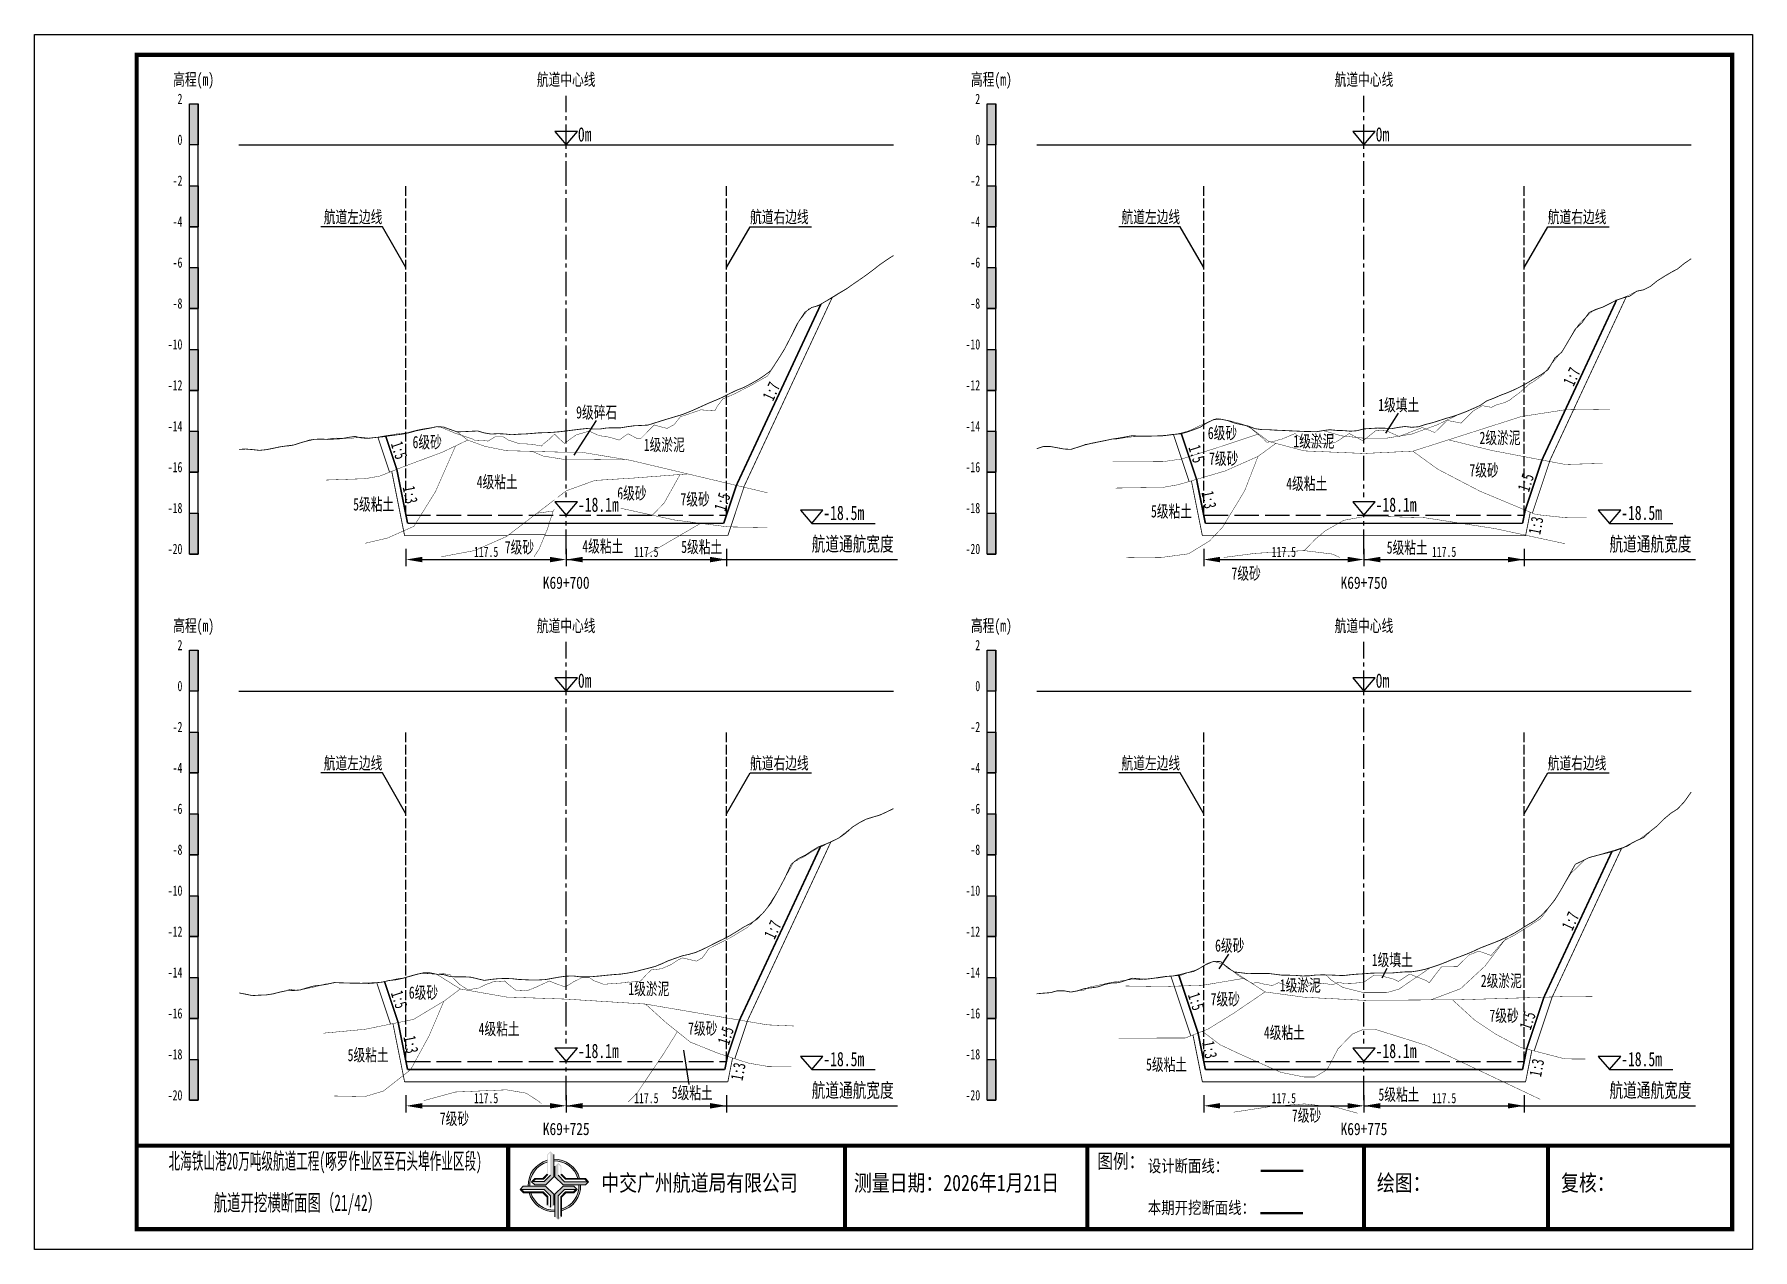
# Model space of a CAD drawing. Header units: millimetres. Extents: x 0 to 1680, y -8762 to 0.
# Drawn here: x 630 to 1050, y -1633.5 to -1336.5 of the extents above; entities that cross this region are included whole.
import ezdxf
from ezdxf.enums import TextEntityAlignment as Align

# ---------------------------------------------------------------- set-up
doc = ezdxf.new("R2010")
doc.units = ezdxf.units.MM
for name, pattern in [('ACAD_ISO02W100', [15, 12, -3]), ('ACAD_ISO05W100', [33, 24, -3, 0, -3, 0, -3]), ('CENTER2', [1.125, 0.75, -0.125, 0.125, -0.125])]:
    doc.linetypes.add(name, pattern=pattern)
for name, color, linetype in [('0-桩号', 1, 'Continuous'), ('0-航道左右边线标注', 8, 'Continuous'), ('1-疏浚底高', 7, 'Continuous'), ('1-通航宽度', 7, 'Continuous'), ('1-通航底高', 7, 'Continuous'), ('202601', 5, 'Continuous'), ('DMX', 20, 'Continuous'), ('L1', 7, 'Continuous'), ('图幅外框线', 145, 'Continuous'), ('地质分层', 6, 'Continuous'), ('坡比', 1, 'Continuous'), ('尺寸标注', 1, 'Continuous'), ('开挖线', 4, 'Continuous'), ('标尺', 7, 'Continuous'), ('超挖线', 3, 'Continuous'), ('辅助框', 7, 'Continuous'), ('通航底面线', 7, 'ACAD_ISO02W100')]:
    doc.layers.add(name, color=color, linetype=linetype)
doc.styles.get("Standard").update_dxf_attribs({"font": 'arial.ttf'})
doc.styles.add('仿宋', font='仿宋_GB2312.ttf', dxfattribs={"width": 0.8})
doc.styles.add('仿宋GB2312', font='仿宋_GB2312.ttf', dxfattribs={"width": 0.7, "height": 2.5})
doc.styles.add('仿宋体', font='仿宋_GB2312.ttf', dxfattribs={"width": 0.8})
doc.dimstyles.new('2000', dxfattribs={"dimtxt": 3, "dimasz": 2.5, "dimexe": 1.25, "dimexo": 0.625, "dimtad": 1, "dimlfac": 2, "dimdsep": 46, "dimtxsty": 'Standard', "dimcen": 2.5, "dimadec": 0, "dimazin": 0, "dimtfac": 1, "dimtmove": 0, "dimatfit": 3, "dimfxl": 0, "dimarcsym": 0})

msp = doc.modelspace()

# ---------------------------------------------------------------- texts
at = {"layer": '0-航道左右边线标注', "style": '仿宋', "width": 0.7}
for p in [(715.0598306408108, -1383.499999999984), (910.0598306435838, -1383.499999999984), (715.0598306435838, -1516.999999999984), (910.0598306408108, -1516.999999999984)]:
    msp.add_text('航道左边线', height=3, dxfattribs=at).set_placement(p, align=Align.BOTTOM_RIGHT)
for p in [(804.9401693590453, -1383.500000000016), (999.9401693592472, -1383.500000000016), (804.9401693592472, -1517.000000000016), (999.9401693590453, -1517.000000000016)]:
    msp.add_text('航道右边线', height=3, dxfattribs=at).set_placement(p, align=Align.BOTTOM_LEFT)
at = {"layer": '1-通航宽度', "style": '仿宋', "width": 0.7}
for p in [(820, -1463.85), (1015, -1463.85), (820, -1597.35), (1015, -1597.35)]:
    msp.add_text('航道通航宽度', height=3.5, dxfattribs=at).set_placement(p, align=Align.BOTTOM_LEFT)
at = {"layer": 'L1', "style": '仿宋', "width": 0.7}
for p in [(759.9999999999995, -1347.52892156085), (954.9999999999995, -1347.52892156085), (759.9999999999995, -1481.028921559919), (954.9999999999995, -1481.028921559919)]:
    msp.add_text('航道中心线', height=3, dxfattribs=at).set_placement(p, align=Align.MIDDLE_CENTER)
for p in [(762.856123795325, -1362.679669429315), (957.856123795325, -1362.679669429315), (762.856123795325, -1496.179669428384), (957.856123795325, -1496.179669428384)]:
    msp.add_text('0m ', height=3.5, dxfattribs=at).set_placement(p)
at = {"layer": '地质分层', "linetype": 'Continuous', "width": 0.7}
for s, style, p in [('9级碎石', '仿宋GB2312', (767.4334796610549, -1428.873920889564)), ('1级填土', '仿宋GB2312', (963.501543514815, -1427.059811606421)), ('6级砂', '仿宋GB2312', (920.4005782667882, -1433.914683726452)), ('6级砂', '仿宋GB2312', (726.0194688967022, -1436.134195819137)), ('1级淤泥', '仿宋GB2312', (783.9723281753322, -1436.789581875397)), ('1级淤泥', '仿宋GB2312', (942.749617362213, -1435.91805260965)), ('2级淤泥', '仿宋GB2312', (988.2504189205647, -1435.09145198857)), ('7级砂', '仿宋GB2312', (920.7022571504858, -1440.154722954259)), ('4级粘土', '仿宋GB2312', (743.1334950164965, -1445.875355766355)), ('4级粘土', '仿宋GB2312', (941.003226813933, -1446.296548946902)), ('7级砂', '仿宋体', (984.3483846896343, -1443.021306319675)), ('6级砂', '仿宋体', (776.0672491455334, -1448.644034613819)), ('7级砂', '仿宋体', (791.5008722755592, -1450.12021740761)), ('5级粘土', '仿宋GB2312', (712.9332391732751, -1451.342572911111)), ('5级粘土', '仿宋GB2312', (907.9552345425909, -1453.051549062595)), ('7级砂', '仿宋GB2312', (748.5650677431258, -1461.828770392458)), ('4级粘土', '仿宋GB2312', (768.9466554640167, -1461.596470982298)), ('5级粘土', '仿宋GB2312', (793.1153879157064, -1461.740827149824)), ('5级粘土', '仿宋GB2312', (965.5660808565808, -1461.913400070367)), ('7级砂', '仿宋体', (926.1964629904687, -1468.23856292362)), ('6级砂', '仿宋GB2312', (922.1809421839571, -1559.157633652296)), ('1级填土', '仿宋GB2312', (961.9224879232715, -1562.684439643603)), ('2级淤泥', '仿宋GB2312', (988.5684845117648, -1567.792865646581)), ('6级砂', '仿宋GB2312', (725.1046117737351, -1570.664059189006)), ('1级淤泥', '仿宋GB2312', (780.2009162413306, -1569.741282866351)), ('7级砂', '仿宋GB2312', (921.0902184471706, -1572.287973458482)), ('1级淤泥', '仿宋GB2312', (939.434208565799, -1568.886630141431)), ('7级砂', '仿宋GB2312', (989.2414373579522, -1576.316197942713)), ('4级粘土', '仿宋GB2312', (743.5955081350112, -1579.5253545058)), ('7级砂', '仿宋体', (793.378285956358, -1579.444100136054)), ('4级粘土', '仿宋GB2312', (935.5300699480358, -1580.461652642261)), ('5级粘土', '仿宋GB2312', (711.5801184403244, -1585.934282628772)), ('5级粘土', '仿宋GB2312', (906.7441123692333, -1588.24957938123)), ('5级粘土', '仿宋GB2312', (790.8017148028666, -1595.175814642887)), ('5级粘土', '仿宋GB2312', (963.5430662016734, -1595.592335902988)), ('7级砂', '仿宋GB2312', (732.6761955951151, -1601.479037993064)), ('7级砂', '仿宋体', (940.9596676319916, -1600.696827428519))]:
    msp.add_text(s, height=3, dxfattribs=dict(at, style=style)).set_placement(p, align=Align.MIDDLE_CENTER)
at = {"layer": '坡比', "style": '仿宋体', "width": 0.7}
for s, rotation, p in [('1:7', 65, (1005.799076870312, -1420.141925872819)), ('1:7', 65, (810.1167160168501, -1423.729220807869)), ('1:5', 288, (719.1435390511664, -1438.134986982957)), ('1:5', 288, (914.1123121910498, -1439.02024593633)), ('1:5', 72, (994.5560404242867, -1446.013896808108)), ('1:3', 281, (721.8715643051745, -1449.007867138966)), ('1:5', 72, (798.1475334042868, -1450.732844468109)), ('1:3', 281, (917.1162950764602, -1450.231520984708)), ('1:3', 79, (997.0331105377348, -1456.532486175332)), ('1:7', 65, (810.4700655895898, -1555.309520608481)), ('1:7', 65, (1005.481033709369, -1553.174179064378)), ('1:5', 288, (719.1592864598564, -1572.362087846727)), ('1:5', 288, (913.9716323862198, -1572.821605871273)), ('1:5', 72, (798.9930309627777, -1581.198410320939)), ('1:5', 72, (994.9860797762482, -1577.502693258763)), ('1:3', 281, (722.041523920559, -1583.357665215888)), ('1:3', 281, (917.2971450737939, -1584.635770985241)), ('1:3', 79, (997.231924491075, -1589.038416407622)), ('1:3', 79, (802.0451200283777, -1589.972438722115))]:
    msp.add_text(s, height=3, rotation=rotation, dxfattribs=at).set_placement(p, align=Align.MIDDLE)
at = {"layer": '辅助框', "color": 7, "style": '仿宋GB2312'}
for s, width, p in [('北海铁山港20万吨级航道工程(啄罗作业区至石头埠作业区段)', 0.52, (701.0922641004198, -1611.84125590487)), ('         航道开挖横断面图（21/42）', 0.6, (686.9466304104477, -1622.028455383558))]:
    msp.add_text(s, height=4, dxfattribs=dict(at, width=width)).set_placement(p, align=Align.MIDDLE_CENTER)
at = {"layer": '辅助框', "insert": (889.826933959771, -1610.131954133957), "char_height": 3.5, "width": 20.65205776894732, "attachment_point": 1, "style": '仿宋'}
msp.add_mtext('{\\C3;图例：}', dxfattribs=at)
at = {"layer": '辅助框', "color": 7, "lineweight": 50, "insert": (902.1653762107812, -1611.551345709999), "char_height": 3, "width": 26.24716962347821, "attachment_point": 1, "style": '仿宋'}
msp.add_mtext('设计断面线：', dxfattribs=at)
at = {"layer": '辅助框', "lineweight": 0, "char_height": 4, "width": 115.8863471220259, "attachment_point": 1}
for s, insert in [('{\\fKaiTi|b0|i0|c134|p49;\\W0.8;中交广州航道局有限公司}', (768.58288733577, -1615.182042507085)), ('{\\fKaiTi|b0|i0|c134|p49;\\W0.8;测量日期：2026年1月21日}', (830.3284275267631, -1615.182042507085)), ('{\\fKaiTi|b0|i0|c134|p49;\\W0.8;绘图：}', (958.155093369867, -1615.182042507085)), ('{\\fKaiTi|b0|i0|c134|p49;\\W0.8;复核：}', (1003.155093369867, -1615.182042507085))]:
    msp.add_mtext(s, dxfattribs=dict(at, insert=insert))
at = {"layer": '辅助框', "color": 1, "insert": (902.1653762107812, -1621.760362698303), "char_height": 3, "width": 26.24716962347821, "attachment_point": 1, "style": '仿宋'}
msp.add_mtext('本期开挖断面线：', dxfattribs=at)

# ---------------------------------------------------------------- blocks, each defined once
blk = doc.blocks.new('标尺')
at = {"layer": '标尺', "linetype": 'Continuous'}
for points in [[(-2.116669999959413, 100), (0, 100), (0, 90), (-2.116669999959413, 90)], [(-2.116669999959413, 80), (0, 80), (0, 70), (-2.116669999959413, 70)], [(-2.116669999959413, 60), (0, 60), (0, 50), (-2.116669999959413, 50)], [(-2.116669999959413, 40), (0, 40), (0, 30), (-2.116669999959413, 30)], [(-2.116669999959413, 20), (0, 20), (0, 10), (-2.116669999959413, 10)], [(-2.116669999959413, 0), (0, 0), (0, -10), (-2.116669999959413, -10)]]:
    blk.add_hatch(color=256, dxfattribs=at).paths.add_polyline_path(points)
for p, q in [((-2.116669999959413, -10), (-2.116669999959413, 100)), ((0, -10), (0, 100)), ((-2.116669999959413, 80), (0, 80)), ((-2.116669999959413, 70), (0, 70)), ((-2.116669999959413, 60), (0, 60)), ((-2.116669999959413, 50), (0, 50)), ((-2.116669999959413, 40), (0, 40)), ((-2.116669999959413, 30), (0, 30)), ((-2.116669999959413, 20), (0, 20)), ((-2.116669999959413, 10), (0, 10)), ((-2.116669999959413, 0), (0, 0)), ((-2.116669999959413, -10), (0, -10))]:
    blk.add_line(p, q, dxfattribs=at)
at = {"layer": '标尺'}
for points in [[(-2.116669999959413, 100), (0, 100), (0, 90), (-2.116669999959413, 90)], [(-2.116669999959413, 100), (0, 100), (0, 90), (-2.116669999959413, 90)], [(-2.116669999959413, 80), (0, 80), (0, 70), (-2.116669999959413, 70)], [(-2.116669999959413, 80), (0, 80), (0, 70), (-2.116669999959413, 70)], [(-2.116669999959413, 60), (0, 60), (0, 50), (-2.116669999959413, 50)], [(-2.116669999959413, 60), (0, 60), (0, 50), (-2.116669999959413, 50)], [(-2.116669999959413, 40), (0, 40), (0, 30), (-2.116669999959413, 30)], [(-2.116669999959413, 40), (0, 40), (0, 30), (-2.116669999959413, 30)], [(-2.116669999959413, 20), (0, 20), (0, 10), (-2.116669999959413, 10)], [(-2.116669999959413, 20), (0, 20), (0, 10), (-2.116669999959413, 10)], [(-2.116669999959413, 0), (0, 0), (0, -10), (-2.116669999959413, -10)], [(-2.116669999959413, 0), (0, 0), (0, -10), (-2.116669999959413, -10)]]:
    blk.add_lwpolyline(points, close=True, dxfattribs=at)
at = {"layer": '标尺', "style": '仿宋GB2312', "width": 0.7}
blk.add_text('高程(m)', height=3, dxfattribs=at).set_placement((-1.058334999950603, 106.0000000009313), align=Align.MIDDLE_CENTER)
for s, p in [('2', (-3.816669999971054, 100)), ('0', (-3.816669999971054, 90)), ('-2', (-3.816669999971054, 80)), ('-4', (-3.816669999971054, 70)), ('-6', (-3.816669999971054, 60)), ('-8', (-3.816669999971054, 50)), ('-10', (-3.816669999971054, 40)), ('-12', (-3.816669999971054, 30)), ('-14', (-3.816669999971054, 20)), ('-16', (-3.816669999971054, 10)), ('-18', (-3.816669999971054, 0)), ('-20', (-3.816669999971054, -10))]:
    blk.add_text(s, height=2.5, dxfattribs=at).set_placement(p, align=Align.RIGHT)
blk = doc.blocks.new('*D88')
at = {"layer": 'Defpoints', "color": 0, "ltscale": 0.5}
for p in [(720.833333332678, -1454), (760, -1454), (760, -1464.853648020002)]:
    blk.add_point(p, dxfattribs=at)
at = {"layer": '尺寸标注', "color": 0, "lineweight": -2, "ltscale": 0.5}
for p, q in [((720.833333332678, -1462.25), (720.833333332678, -1466.453648020002)), ((724.833333332678, -1464.853648020002), (756, -1464.853648020002)), ((760, -1462.25), (760, -1466.453648020002))]:
    blk.add_line(p, q, dxfattribs=at)
at = {"layer": '尺寸标注', "color": 0, "ltscale": 0.5}
for points in [[(724.833333332678, -1464.186981353335), (724.833333332678, -1465.520314686669), (720.833333332678, -1464.853648020002)], [(756, -1464.186981353335), (756, -1465.520314686669), (760, -1464.853648020002)]]:
    blk.add_solid(points, dxfattribs=at)
at = {"layer": '尺寸标注', "color": 0, "ltscale": 0.5, "insert": (740.416666666339, -1462.978648020002), "char_height": 2.5, "attachment_point": 5, "style": '仿宋GB2312'}
blk.add_mtext('117.5', dxfattribs=at)
blk = doc.blocks.new('*D89')
at = {"layer": 'Defpoints', "color": 0, "ltscale": 0.5}
for p in [(720.833333335451, -1587.5), (760, -1587.5), (760, -1598.353617925377)]:
    blk.add_point(p, dxfattribs=at)
at = {"layer": '尺寸标注', "color": 0, "lineweight": -2, "ltscale": 0.5}
for p, q in [((720.833333335451, -1595.75), (720.833333335451, -1599.953617925377)), ((760, -1595.75), (760, -1599.953617925377)), ((724.833333335451, -1598.353617925377), (756, -1598.353617925377))]:
    blk.add_line(p, q, dxfattribs=at)
at = {"layer": '尺寸标注', "color": 0, "ltscale": 0.5}
for points in [[(724.833333335451, -1597.68695125871), (724.833333335451, -1599.020284592044), (720.833333335451, -1598.353617925377)], [(756, -1597.68695125871), (756, -1599.020284592044), (760, -1598.353617925377)]]:
    blk.add_solid(points, dxfattribs=at)
at = {"layer": '尺寸标注', "color": 0, "ltscale": 0.5, "insert": (740.4166666677255, -1596.478617925377), "char_height": 2.5, "attachment_point": 5, "style": '仿宋GB2312'}
blk.add_mtext('117.5', dxfattribs=at)
blk = doc.blocks.new('*D90')
at = {"layer": 'Defpoints', "color": 0, "ltscale": 0.5}
for p in [(915.833333335451, -1454), (955, -1454), (955, -1464.853381164576)]:
    blk.add_point(p, dxfattribs=at)
at = {"layer": '尺寸标注', "color": 0, "lineweight": -2, "ltscale": 0.5}
for p, q in [((915.833333335451, -1462.25), (915.833333335451, -1466.453381164576)), ((919.833333335451, -1464.853381164576), (951, -1464.853381164576)), ((955, -1462.25), (955, -1466.453381164576))]:
    blk.add_line(p, q, dxfattribs=at)
at = {"layer": '尺寸标注', "color": 0, "ltscale": 0.5}
for points in [[(919.833333335451, -1464.186714497909), (919.833333335451, -1465.520047831242), (915.833333335451, -1464.853381164576)], [(951, -1464.186714497909), (951, -1465.520047831242), (955, -1464.853381164576)]]:
    blk.add_solid(points, dxfattribs=at)
at = {"layer": '尺寸标注', "color": 0, "ltscale": 0.5, "insert": (935.4166666677255, -1462.978381164576), "char_height": 2.5, "attachment_point": 5, "style": '仿宋GB2312'}
blk.add_mtext('117.5', dxfattribs=at)
blk = doc.blocks.new('*D91')
at = {"layer": 'Defpoints', "color": 0, "ltscale": 0.5}
for p in [(915.833333332678, -1587.5), (955, -1587.5), (955, -1598.353351016187)]:
    blk.add_point(p, dxfattribs=at)
at = {"layer": '尺寸标注', "color": 0, "lineweight": -2, "ltscale": 0.5}
for p, q in [((915.833333332678, -1595.75), (915.833333332678, -1599.953351016187)), ((955, -1595.75), (955, -1599.953351016187)), ((919.833333332678, -1598.353351016187), (951, -1598.353351016187))]:
    blk.add_line(p, q, dxfattribs=at)
at = {"layer": '尺寸标注', "color": 0, "ltscale": 0.5}
for points in [[(919.833333332678, -1597.68668434952), (919.833333332678, -1599.020017682854), (915.833333332678, -1598.353351016187)], [(951, -1597.68668434952), (951, -1599.020017682854), (955, -1598.353351016187)]]:
    blk.add_solid(points, dxfattribs=at)
at = {"layer": '尺寸标注', "color": 0, "ltscale": 0.5, "insert": (935.416666666339, -1596.478351016187), "char_height": 2.5, "attachment_point": 5, "style": '仿宋GB2312'}
blk.add_mtext('117.5', dxfattribs=at)
blk = doc.blocks.new('*D49')
at = {"layer": 'Defpoints', "color": 0, "ltscale": 0.5}
for p in [(760, -1454), (799.1666666671199, -1454), (799.1666666671199, -1464.853594439159)]:
    blk.add_point(p, dxfattribs=at)
at = {"layer": '尺寸标注', "color": 0, "lineweight": -2, "ltscale": 0.5}
for p, q in [((760, -1462.25), (760, -1466.453594439159)), ((764, -1464.853594439159), (795.1666666671199, -1464.853594439159)), ((799.1666666671199, -1462.25), (799.1666666671199, -1466.453594439159))]:
    blk.add_line(p, q, dxfattribs=at)
at = {"layer": '尺寸标注', "color": 0, "ltscale": 0.5}
for points in [[(764, -1464.186927772492), (764, -1465.520261105826), (760, -1464.853594439159)], [(795.1666666671199, -1464.186927772492), (795.1666666671199, -1465.520261105826), (799.1666666671199, -1464.853594439159)]]:
    blk.add_solid(points, dxfattribs=at)
at = {"layer": '尺寸标注', "color": 0, "ltscale": 0.5, "insert": (779.58333333356, -1462.978594439159), "char_height": 2.5, "attachment_point": 5, "style": '仿宋GB2312'}
blk.add_mtext('117.5', dxfattribs=at)
blk = doc.blocks.new('*D50')
at = {"layer": 'Defpoints', "color": 0, "ltscale": 0.5}
for p in [(760, -1587.5), (799.1666666673218, -1587.5), (799.1666666673218, -1598.35356433374)]:
    blk.add_point(p, dxfattribs=at)
at = {"layer": '尺寸标注', "color": 0, "lineweight": -2, "ltscale": 0.5}
for p, q in [((760, -1595.75), (760, -1599.95356433374)), ((799.1666666673218, -1595.75), (799.1666666673218, -1599.95356433374)), ((764, -1598.35356433374), (795.1666666673218, -1598.35356433374))]:
    blk.add_line(p, q, dxfattribs=at)
at = {"layer": '尺寸标注', "color": 0, "ltscale": 0.5}
for points in [[(764, -1597.686897667073), (764, -1599.020231000407), (760, -1598.35356433374)], [(795.1666666673218, -1597.686897667073), (795.1666666673218, -1599.020231000407), (799.1666666673218, -1598.35356433374)]]:
    blk.add_solid(points, dxfattribs=at)
at = {"layer": '尺寸标注', "color": 0, "ltscale": 0.5, "insert": (779.5833333336609, -1596.47856433374), "char_height": 2.5, "attachment_point": 5, "style": '仿宋GB2312'}
blk.add_mtext('117.5', dxfattribs=at)
blk = doc.blocks.new('*D51')
at = {"layer": 'Defpoints', "color": 0, "ltscale": 0.5}
for p in [(955, -1454), (994.1666666673218, -1454), (994.1666666673218, -1464.853327537876)]:
    blk.add_point(p, dxfattribs=at)
at = {"layer": '尺寸标注', "color": 0, "lineweight": -2, "ltscale": 0.5}
for p, q in [((955, -1462.25), (955, -1466.453327537876)), ((959, -1464.853327537876), (990.1666666673218, -1464.853327537876)), ((994.1666666673218, -1462.25), (994.1666666673218, -1466.453327537876))]:
    blk.add_line(p, q, dxfattribs=at)
at = {"layer": '尺寸标注', "color": 0, "ltscale": 0.5}
for points in [[(959, -1464.186660871209), (959, -1465.519994204543), (955, -1464.853327537876)], [(990.1666666673218, -1464.186660871209), (990.1666666673218, -1465.519994204543), (994.1666666673218, -1464.853327537876)]]:
    blk.add_solid(points, dxfattribs=at)
at = {"layer": '尺寸标注', "color": 0, "ltscale": 0.5, "insert": (974.5833333336609, -1462.978327537876), "char_height": 2.5, "attachment_point": 5, "style": '仿宋GB2312'}
blk.add_mtext('117.5', dxfattribs=at)
blk = doc.blocks.new('*D52')
at = {"layer": 'Defpoints', "color": 0, "ltscale": 0.5}
for p in [(955, -1587.5), (994.1666666671199, -1587.5), (994.1666666671199, -1598.353297378684)]:
    blk.add_point(p, dxfattribs=at)
at = {"layer": '尺寸标注', "color": 0, "lineweight": -2, "ltscale": 0.5}
for p, q in [((955, -1595.75), (955, -1599.953297378684)), ((994.1666666671199, -1595.75), (994.1666666671199, -1599.953297378684)), ((959, -1598.353297378684), (990.1666666671199, -1598.353297378684))]:
    blk.add_line(p, q, dxfattribs=at)
at = {"layer": '尺寸标注', "color": 0, "ltscale": 0.5}
for points in [[(959, -1597.686630712017), (959, -1599.019964045351), (955, -1598.353297378684)], [(990.1666666671199, -1597.686630712017), (990.1666666671199, -1599.019964045351), (994.1666666671199, -1598.353297378684)]]:
    blk.add_solid(points, dxfattribs=at)
at = {"layer": '尺寸标注', "color": 0, "ltscale": 0.5, "insert": (974.58333333356, -1596.478297378684), "char_height": 2.5, "attachment_point": 5, "style": '仿宋GB2312'}
blk.add_mtext('117.5', dxfattribs=at)
blk = doc.blocks.new('通航底高')
at = {"layer": '1-通航底高'}
for p, q in [((-2.762494692986365, 3.232132659759372), (5.923793651163578e-06, 6.932765245437622e-06)), ((2.762506540631875, 3.232132659759372), (-2.762494692986365, 3.232132659759372)), ((5.923793651163578e-06, 6.932765245437622e-06), (2.762506540631875, 3.232132659759372))]:
    blk.add_line(p, q, dxfattribs=at)
at = {"layer": '1-通航底高', "style": '仿宋', "width": 0.7}
blk.add_attdef('通航底高', (2.856129719933961, 0.8203305718488991), '', height=3.5, dxfattribs=at)
blk = doc.blocks.new('疏浚底高')
at = {"layer": '1-疏浚底高'}
for p, q in [((-2.762500616780017, 3.232125726994127), (0, 0)), ((2.762500616838224, 3.232125726994127), (-2.762500616780017, 3.232125726994127)), ((0, 0), (2.762500616838224, 3.232125726994127)), ((-5.923793651163578e-06, -6.932765245437622e-06), (15.51466270413067, -6.932765245437622e-06))]:
    blk.add_line(p, q, dxfattribs=at)
at = {"layer": '1-疏浚底高', "style": '仿宋', "width": 0.7}
blk.add_attdef('疏浚底高', (2.856123796140309, 0.8203236390836537), '', height=3.5, dxfattribs=at)

# ---------------------------------------------------------------- hatches: boundary and pattern name
at = {"layer": '辅助框'}
h = msp.add_hatch(color=5, dxfattribs=at)
edge = h.paths.add_edge_path()
edge.add_ellipse((757.1048981645197, -1617.849361724388), major_axis=(-6.017077195920141, 1.733884546287947e-06), ratio=0.9999999825377229, start_angle=-73.21171767175571, end_angle=1.446762146054482, ccw=False)
edge.add_line((755.3669512681752, -1612.088740435135), (755.3669512681752, -1611.667564622652))
edge.add_ellipse((757.1048981645197, -1617.849361724388), major_axis=(-6.421454345493813, 3.783831980513644e-06), ratio=0.9999999825377264, start_angle=-74.29719975771904, end_angle=1.35689506309039)
edge.add_line((750.6852443925529, -1618.001418438208), (751.0897390788882, -1618.001279625189))
edge = h.paths.add_edge_path()
edge.add_ellipse((757.1048981645197, -1617.849361724388), major_axis=(-6.017077195920906, 2.624791690933952e-07), ratio=0.9999999825377339, start_angle=196.7802887631043, end_angle=271.43091869106274, ccw=False)
edge.add_line((762.8657615312129, -1616.112217217457), (763.2869208646506, -1616.112217217457))
edge.add_ellipse((757.1048981645197, -1617.849361724388), major_axis=(-6.42145434549481, 2.055023733972632e-07), ratio=0.9999999825377471, start_angle=195.6953323995753, end_angle=271.3407921785149)
edge.add_line((756.9546421006709, -1611.429665483964), (756.9546421006709, -1611.834160818589))
edge = h.paths.add_edge_path()
edge.add_ellipse((757.1048981645197, -1617.849361724388), major_axis=(-6.421454345494847, 2.398647111377442e-07), ratio=0.9999999825377328, start_angle=105.7065267224622, end_angle=181.3336320078198)
edge.add_line((763.5246130754143, -1617.699907793533), (763.1201189922184, -1617.699907793533))
edge.add_ellipse((757.1048981645197, -1617.849361724388), major_axis=(-6.017077195920033, 3.038804149501319e-06), ratio=0.9999999825377467, start_angle=106.79232762585761, end_angle=181.4233031416354, ccw=False)
edge.add_line((758.8432505388051, -1623.609860479367), (758.8432505388051, -1624.031044626963))
edge = h.paths.add_edge_path()
edge.add_ellipse((757.1048981645197, -1617.849361724388), major_axis=(6.017077195919978, 2.129043967020969e-06), ratio=0.9999999825377341, start_angle=196.8039056354283, end_angle=271.4347580706571, ccw=False)
edge.add_line((751.3447520372063, -1619.588882915747), (750.9235845126301, -1619.589027449381))
edge.add_ellipse((757.1048981645197, -1617.849361724388), major_axis=(6.421454345494965, 1.010893226884053e-06), ratio=0.9999999825377122, start_angle=195.7186902341801, end_angle=271.3444001294426)
edge.add_line((757.2555596849113, -1624.269048223508), (757.2555596849113, -1623.864552247775))
h = msp.add_hatch(color=5, dxfattribs=at)
h.paths.add_polyline_path([(756.9546421006709, -1610.245531914723), (756.1757059281856, -1609.467633330833), (755.3669512681752, -1610.276153838646), (755.3669512681752, -1615.036597661984), (754.2904413530022, -1616.112023077023), (752.3438002488703, -1616.112023077023), (751.5476570176869, -1616.907358599198), (752.3430715379507, -1617.699178399098), (754.978640901336, -1617.699178399098), (756.9546421006709, -1615.723855132592)])
h.paths.add_polyline_path([(756.1454878373831, -1615.335033672583), (754.5901777513117, -1616.890380010616), (751.8645652055532, -1616.890380010616), (752.4652603746146, -1616.292388775122), (754.40989160631, -1616.292388775122), (755.5465556779593, -1615.124466802609), (755.5465556779593, -1610.365021880639), (756.1454878373831, -1609.767331255448)], flags=16)
h = msp.add_hatch(color=5, dxfattribs=at)
h.paths.add_polyline_path([(759.2303930924922, -1617.699907793533), (764.7087164384513, -1617.699907793533), (765.4866149797231, -1616.920971685421), (764.6780945359856, -1616.112217217457), (759.9176505204827, -1616.112217217457), (758.8422251481801, -1615.03570710994), (758.8422251481801, -1613.089066240799), (758.046889540264, -1612.292922881615), (757.2550698900014, -1613.088337358963), (757.2550698900014, -1615.723906744015)])
h.paths.add_polyline_path([(758.0638683000296, -1615.335443487179), (758.0638683000296, -1612.609831133377), (758.6618594285637, -1613.2105261531), (758.6618594285637, -1615.155157427323), (759.8297815507442, -1616.291821563255), (764.5892263871818, -1616.291821563255), (765.1869169908255, -1616.89075359441), (759.6192146592825, -1616.89075359441)], flags=16)
h = msp.add_hatch(color=5, dxfattribs=at)
h.paths.add_polyline_path([(754.9782503556996, -1617.99994512273), (749.4999273301751, -1618.00182517649), (748.7222961381465, -1618.781028228294), (749.5310940782219, -1619.589505327714), (754.2915378373652, -1619.587871709836), (755.3673325639456, -1620.664012334835), (755.36800060592, -1622.610653374684), (756.1636093950062, -1623.40652363826), (756.9551560136467, -1622.610837432396), (756.9542515550345, -1619.975268389237)])
h.paths.add_polyline_path([(756.1455864884942, -1620.36400901438), (756.1465218583733, -1623.089621367943), (755.5483246263057, -1622.489131426346), (755.5476572892755, -1620.544500322831), (754.3793451341182, -1619.408237114918), (749.6199005754083, -1619.409870391381), (749.0220044663936, -1618.811143438351), (754.5897064988702, -1618.80923279382)], flags=16)
h = msp.add_hatch(color=5, dxfattribs=at)
h.paths.add_polyline_path([(759.2315609056145, -1617.999116607201), (757.2555596849113, -1619.974439873707), (757.2555596849113, -1625.452763262284), (758.0344958787649, -1626.230661675465), (758.8432505388051, -1625.422141167653), (758.8432505388051, -1620.661697344315), (759.9197604539484, -1619.586271929276), (761.8664015580803, -1619.586271929276), (762.6625447679252, -1618.790936407101), (761.8671302476614, -1617.999116607201)])
h.paths.add_polyline_path([(759.6200240770072, -1618.807915166866), (762.3456365800589, -1618.807915166866), (761.744941432336, -1619.405906231177), (759.8003101793021, -1619.405906231177), (758.6636461076528, -1620.57382820369), (758.6636461076528, -1625.333273125661), (758.0647139695674, -1625.930963750851), (758.0647139695674, -1620.363261333716)], flags=16)

# ---------------------------------------------------------------- linework, layer by layer
at = {"layer": '0-航道左右边线标注', "linetype": 'ACAD_ISO02W100', "ltscale": 0.2}
for points in [[(720.8333333326782, -1454), (720.8333333326782, -1373.5)], [(799.1666666671199, -1454), (799.1666666671199, -1373.5)], [(915.8333333354512, -1454), (915.8333333354512, -1373.5)], [(994.1666666673218, -1454), (994.1666666673218, -1373.5)], [(720.8333333354512, -1587.5), (720.8333333354512, -1507)], [(799.1666666673218, -1587.5), (799.1666666673218, -1507)], [(915.8333333326782, -1587.5), (915.8333333326782, -1507)], [(994.1666666671199, -1587.5), (994.1666666671199, -1507)]]:
    msp.add_lwpolyline(points, dxfattribs=at)
at = {"layer": '0-航道左右边线标注'}
for points in [[(720.833333332678, -1393.5), (715.0598306408108, -1383.499999999984), (700.0598306408108, -1383.49999999994)], [(799.1666666671199, -1393.5), (804.9401693590453, -1383.500000000016), (819.9401693590453, -1383.50000000006)], [(915.833333335451, -1393.5), (910.0598306435838, -1383.499999999984), (895.0598306435838, -1383.49999999994)], [(994.1666666673218, -1393.5), (999.9401693592472, -1383.500000000016), (1014.940169359247, -1383.50000000006)], [(720.833333335451, -1527), (715.0598306435838, -1516.999999999984), (700.0598306435838, -1516.99999999994)], [(799.1666666673218, -1527), (804.9401693592472, -1517.000000000016), (819.9401693592472, -1517.00000000006)], [(915.833333332678, -1527), (910.0598306408108, -1516.999999999984), (895.0598306408108, -1516.99999999994)], [(994.1666666671199, -1527), (999.9401693590453, -1517.000000000016), (1014.940169359045, -1517.00000000006)]]:
    msp.add_lwpolyline(points, dxfattribs=at)
at = {"layer": '1-通航宽度'}
for points in [[(760, -1464.85), (841, -1464.85)], [(955, -1464.85), (1036, -1464.85)], [(760, -1598.35), (841, -1598.35)], [(955, -1598.35), (1036, -1598.35)]]:
    msp.add_lwpolyline(points, dxfattribs=at)
at = {"layer": '202601', "color": 1, "linetype": 'Continuous', "const_width": 0.1}
for points in [[(691.9699999999996, -1437.299999999766), (692.1697037037036, -1436.949997901676), (692.5697037037036, -1437.100001334909), (693.4230370370366, -1436.799999236828), (695.8763703703695, -1436.050001144176), (697.2697037037035, -1435.600000381237), (697.6730370370366, -1435.549999236828), (698.2163703703695, -1435.499998092417), (700.9430370370366, -1435.499998092417), (703.1563703703696, -1435.200000762707), (703.7563703703695, -1435.149999618297), (704.9363703703696, -1435.200000762707), (706.7630370370365, -1435.250001907118), (707.2530370370365, -1435.250001907118), (709.1430370370365, -1435.000000953436), (709.6930370370366, -1434.949999809027), (710.1163703703695, -1435.000000953436), (712.1063703703695, -1435.200000762707), (712.8363703703695, -1435.099998473888), (716.0963703703695, -1434.550000190497), (717.5597037037036, -1434.350000381237), (717.8163703703696, -1434.299999236828), (718.2197037037035, -1434.200001716375), (721.1930370370366, -1433.849998473888), (723.1663703703696, -1433.300000190497), (724.8263703703695, -1432.950001716375), (726.4263703703696, -1432.700000762707), (728.7197037037035, -1432.350002288587), (728.9497037037036, -1432.350002288587), (730.1597037037036, -1432.849999427557), (732.3497037037035, -1433.750000953436), (732.7463703703695, -1433.950000762707), (737.0163703703695, -1435.349999427557), (737.5197037037035, -1435.650001525646), (738.2963703703696, -1435.699997901689), (740.0530370370366, -1435.800000190497), (740.9397037037036, -1435.899997710947), (742.5797037037036, -1434.850002288587), (744.6163703703695, -1434.850002288587), (745.8463703703695, -1435.650001525646), (748.7063703703695, -1436.599999427557), (749.5463703703696, -1436.549998283146), (751.7963703703696, -1436.700001716375), (753.5497037037035, -1437.050000190497), (753.9497037037036, -1437.100001334909), (754.4163703703696, -1436.599999427557), (755.6163703703695, -1435.650001525646), (757.1597037037036, -1434.200001716375), (758.0130370370365, -1435.050002097845), (759.5563703703696, -1436.450000762707), (762.4063703703696, -1434.400001525646), (765.4730370370365, -1433.499999999767), (765.6197037037035, -1433.499999999767), (765.6997037037036, -1433.499999999767), (768.0930370370365, -1434.600001334909), (769.6563703703696, -1434.749999999767), (771.4663703703695, -1435.200000762707), (772.9363703703696, -1435.650001525646), (775.1063703703695, -1434.099999427557), (777.4930370370365, -1435.349999427557), (778.3663703703695, -1435.149999618297), (780.3363703703695, -1433.150001525646), (781.4997037037035, -1431.949997901676), (783.0530370370366, -1432.399998664618), (784.6563703703696, -1432.799998283146), (786.4130370370365, -1431.850000381237), (787.9063703703696, -1429.949999809027), (789.7397037037035, -1429.350000381237), (791.0563703703696, -1428.899999618297), (792.8997037037035, -1428.249999046087), (795.1797037037036, -1428.449998855358), (796.3163703703696, -1428.499999999767), (796.9930370370365, -1427.300001144176), (798.2763703703695, -1425.600000381237), (800.9263703703696, -1424.449997901676), (801.3063703703696, -1424.299999236828), (801.4897037037035, -1424.200001716375), (802.1197037037035, -1423.849998473888), (805.1397037037035, -1422.300001144176), (809.1030370370365, -1420.050002097845), (809.2397037037035, -1419.949999809027), (809.2763703703695, -1419.899998664618), (809.3830370370365, -1419.749999999767), (813.0130370370365, -1413.950000762707), (813.9597037037036, -1412.249999999767), (816.3763703703695, -1407.300001144176), (818.5330370370365, -1404.499999046087), (819.2363703703695, -1403.600002288587), (819.4030370370365, -1403.550001144176), (822.4630370370365, -1402.349999904396), (824.0630370370366, -1401.299999713667), (824.6230370370365, -1400.949998855358), (826.0797037037036, -1400.049999713667), (829.5397037037036, -1398.000000476595)], [(886.6899999998006, -1436.699999999999), (886.8097037035046, -1436.700001716608), (888.7363703701706, -1436.450000762939), (889.9863703701706, -1436.149998664851), (891.4730370368376, -1435.800000190729), (893.4497037035046, -1435.450001716608), (895.1297037035046, -1435.34999942779), (896.5997037035046, -1435.050002098078), (899.4563703701706, -1434.75), (899.4963703701706, -1434.75), (902.1497037035045, -1434.649997711178), (903.2297037035046, -1434.60000133514), (905.4563703701706, -1434.699998855591), (906.2963703701706, -1434.60000133514), (908.7063703701706, -1434.299999237061), (910.5963703701706, -1433.849998474121), (912.1097037035046, -1433.399997711178), (913.2497037035046, -1432.950001716608), (914.9630370368376, -1432.10000133514), (918.2597037035046, -1430.69999790192), (919.1063703701706, -1430.29999828339), (919.9763703701706, -1430.60000038147), (922.0030370368376, -1430.899997711178), (924.4963703701706, -1431.54999828339), (925.7830370368376, -1431.94999790192), (927.1797037035046, -1432.64999961853), (930.4597037035046, -1435.34999942779), (931.2030370368376, -1436.19999980926), (933.4197037035046, -1435.85000133514), (934.1330370368375, -1435.60000038147), (934.7230370368376, -1435.499998092648), (938.1730370368376, -1434.04999828339), (938.5830370368376, -1434.44999790192), (941.7597037035046, -1436.19999980926), (943.3297037035046, -1436.50000190735), (946.6263703701707, -1436.549998283377), (948.1063703701706, -1436.149998664851), (951.4163703701706, -1434.04999828339), (951.4797037035046, -1434.04999828339), (951.5297037035045, -1434.09999942779), (954.7597037035046, -1435.85000133514), (957.8697037035046, -1433.35000133514), (958.1930370368376, -1433.24999904632), (960.5263703701705, -1433.399997711178), (963.3130370368376, -1434.649997711178), (963.7030370368375, -1434.800001144409), (964.0263703701705, -1434.60000133514), (969.1997037035046, -1432.599998474121), (969.2497037035046, -1432.599998474121), (969.4097037035046, -1432.64999961853), (972.3097037035045, -1433.800002098078), (973.6563703701706, -1432.500000953669), (975.3530370368376, -1430.85000133514), (978.2163703701706, -1431.39999961853), (978.7197037035046, -1431.50000190735), (979.0863703701707, -1431.149998664858), (981.7630370368374, -1428.5), (981.8363703701707, -1428.449998855591), (983.9530370368375, -1427.25), (986.1963703701706, -1427.64999961853), (987.2763703701705, -1427.10000133514), (989.4563703701706, -1426.450000762939), (990.7797037035045, -1425.800000190729), (991.2597037035046, -1425.34999942779), (992.9297037035046, -1424.150000572199), (995.5663703701707, -1421.85000038147), (996.1863703701706, -1421.549998283377), (997.2563703701705, -1420.800000190729), (998.9063703701706, -1419.49999904632), (1001.673037036838, -1416), (1003.693037036838, -1413.60000228882), (1007.123037036838, -1407.950001716608), (1007.393037036838, -1407.550002098078), (1007.84637037017, -1406.900001525879), (1010.699703703505, -1404.249998092648), (1012.079703703504, -1403.649998664851), (1013.143037036838, -1403.24999904632), (1013.979703703505, -1402.900000572199), (1015.796370370171, -1401.9500002861), (1017.936370370171, -1401), (1019.169703703505, -1400.500000476828), (1021.269703703505, -1399.4500002861), (1023.55637037017, -1398.799999713898), (1024.199703703505, -1398.5), (1024.546370370171, -1398.349998950958)], [(691.892999999611, -1569.999999998381), (692.669703703315, -1569.950000761319), (694.179703703315, -1570.099999426171), (694.469703703315, -1570.15000057058), (696.313037036648, -1569.75000095205), (698.2563703699809, -1569.350001333522), (698.8830370366479, -1569.199997900289), (701.079703703315, -1568.5999984725), (703.479703703315, -1568.300001142788), (703.5197037033149, -1568.300001142788), (703.539703703315, -1568.300001142788), (706.689703703315, -1568.399998663232), (707.066370369981, -1568.399998663232), (710.933037036648, -1568.449999807641), (711.703037036648, -1568.50000095205), (712.706370369981, -1568.449999807641), (713.6230370366479, -1568.300001142788), (714.2497037033149, -1568.249999998381), (718.5197037033149, -1567.3499984725), (720.166370369981, -1567.100002287201), (722.079703703315, -1566.54999923544), (723.5097037033149, -1566.14999961691), (724.6430370366479, -1565.949999807641), (726.716370369981, -1566.0999984725), (728.3697037033149, -1566.200000761319), (729.943037036648, -1566.050002096459), (731.659703703315, -1566.349999426171), (733.8797037033149, -1568.64999961691), (736.039703703315, -1570.049998281758), (737.939703703315, -1569.649998663232), (738.5197037033149, -1569.600002287201), (740.469703703315, -1568.64999961691), (741.676370369981, -1568.249999998381), (742.039703703315, -1568.050000189111), (745.0063703699809, -1567.850000379849), (745.533037036648, -1568.399998663232), (747.753037036648, -1570.15000057058), (749.639703703315, -1570.249998091029), (750.909703703315, -1570.049998281758), (752.7497037033149, -1569.300000189111), (755.8563703699809, -1567.850000379849), (757.7330370366479, -1568.5999984725), (759.799703703315, -1569.300000189111), (761.703037036648, -1568.100001333522), (763.7363703699809, -1567.100002287201), (765.796370369981, -1567.100002287201), (766.816370369981, -1567.79999923544), (769.1397037033149, -1568.64999961691), (774.6063703699809, -1568.249999998381), (774.9763703699809, -1568.149997709559), (775.1197037033149, -1568.050000189111), (775.409703703315, -1568.149997709559), (778.1297037033149, -1567.900001524258), (779.676370369981, -1566.200000761319), (780.7763703699809, -1565.15000057058), (783.299703703315, -1564.8499984725), (785.6130370366479, -1563.849999426171), (787.359703703315, -1562.700001714989), (788.473037036648, -1562.199999807641), (791.809703703315, -1562.999999044701), (793.2663703699809, -1562.199999807641), (794.916370369981, -1559.89999961691), (797.086370369981, -1558.799998281758), (800.1297037033149, -1557.25000095205), (802.2463703699809, -1556.00000095205), (803.7463703699809, -1555.099999426171), (804.3797037033148, -1554.699999807641), (807.2730370366479, -1551.899997709559), (808.3863703699809, -1550.949999807641), (808.929703703315, -1550.200001714989), (811.546370369981, -1546.14999961691), (813.906370369981, -1541.850001333522), (815.6497037033149, -1538.750001905732), (817.7330370366479, -1537.700001714989), (818.599703703315, -1537.199999807641), (820.843037036648, -1535.749999998381), (822.663037036648, -1534.89999961691), (824.953037036648, -1533.64999961691), (826.489703703315, -1532.950000284482), (829.073037036648, -1530.900001047421), (829.286370369981, -1530.800001142788)], [(885.6960000001985, -1570.249999999069), (886.4730370372355, -1570.15000057127), (887.6163703705685, -1569.399997710248), (887.9330370372355, -1569.350001334211), (892.7597037039025, -1568.30000114348), (892.8663703705685, -1568.249999999069), (893.1230370372355, -1568.199998854661), (896.8463703705685, -1567.65000057127), (898.3530370372355, -1567.45000076201), (899.9763703705685, -1567.549998282449), (902.5530370372355, -1567.250000952739), (904.4063703705685, -1567.149998663921), (906.7163703705685, -1566.8000001898), (907.8630370372355, -1566.650001524949), (910.0130370372354, -1566.549999236131), (912.5030370372355, -1565.600001334211), (914.5363703705685, -1564.95000076201), (915.3497037039025, -1564.350001334211), (918.1897037039025, -1563.100001334211), (918.2897037039025, -1563.0500001898), (918.3897037039025, -1563.100001334211), (920.7563703705684, -1563.799998282449), (921.7297037039025, -1564.449998854661), (924.3130370372355, -1566.549999236131), (927.7630370372354, -1568.44999980833), (928.7830370372355, -1568.149997710248), (930.6730370372355, -1568.649999617601), (932.6497037039026, -1568.950001715679), (934.1297037039025, -1568.249999999069), (936.5930370372355, -1569.19999790098), (940.1663703705685, -1569.649998663921), (941.5697037039025, -1568.950001715679), (942.6797037039025, -1568.44999980833), (945.0397037039025, -1568.399998663921), (947.1963703705685, -1568.750001906421), (947.8963703705685, -1568.550002097149), (948.6763703705685, -1568.149997710248), (950.0930370372355, -1568.44999980833), (952.3663703705685, -1568.399998663921), (954.6330370372355, -1568.199998854661), (954.8397037039025, -1568.249999999069), (954.9497037039025, -1568.149997710248), (957.2830370372355, -1566.549999236131), (959.2897037039024, -1566.60000038054), (962.2497037039025, -1567.399999617601), (963.4197037039025, -1567.94999790098), (965.9063703705685, -1566.299998282449), (966.0663703705686, -1566.20000076201), (966.2830370372355, -1566.20000076201), (970.2497037039025, -1567.749998091718), (970.9530370372354, -1568.30000114348), (972.2263703705685, -1566.60000038054), (973.9397037039025, -1564.399997710248), (977.2797037039024, -1564.350001334211), (977.7763703705684, -1564.350001334211), (977.8930370372354, -1564.249999045391), (980.6663703705685, -1561.499998091718), (981.5263703705684, -1561.149999617601), (983.0863703705686, -1560.5500001898), (986.0630370372355, -1561.60000038054), (986.0963703705684, -1561.60000038054), (986.1230370372355, -1561.549999236131), (989.2030370372354, -1557.999999045391), (991.1863703705685, -1556.949998854661), (991.9430370372356, -1556.549999236131), (994.9497037039025, -1554.649998663921), (995.0197037039025, -1554.600002287891), (995.1330370372355, -1554.55000114348), (998.0663703705686, -1552.700001715679), (998.7830370372353, -1551.850001334211), (1002.356370370569, -1546.899997710248), (1005.109703703903, -1542.300002097149), (1005.416370370569, -1541.8000001898), (1005.616370370568, -1541.450001715679), (1006.679703703903, -1540.499999045391), (1009.059703703902, -1538.149997710248), (1009.706370370568, -1537.799999236131), (1010.136370370568, -1537.700001715679), (1014.436370370569, -1536.40000057127), (1014.873037037235, -1536.24999952223), (1015.536370370568, -1536.100000857381), (1017.873037037235, -1535.35000038054), (1019.393037037235, -1534.95000076201), (1020.986370370568, -1533.84999942686), (1022.143037037235, -1533.349999903699), (1023.999703703902, -1531.949998854661), (1024.933037037235, -1531.24999952223)]]:
    msp.add_lwpolyline(points, dxfattribs=at)
at = {"layer": 'DMX', "color": 7, "linetype": 'Continuous', "const_width": 0.2}
for points in [[(679.9999999999997, -1437.930000000168), (679.9999999999997, -1437.930000000168), (681.6666666666861, -1437.845000000205), (683.3333333333139, -1437.979999999981), (685, -1438.165000000037), (686.6666666666861, -1438), (688.3333333333139, -1437.669999999925), (690, -1437.314999999944), (691.6666666666861, -1437.080000000075), (693.3333333333139, -1436.870000000112), (695, -1436.339999999851), (696.6666666666861, -1435.854999999981), (698.3333333333139, -1435.495000000112), (700, -1435.39000000013), (701.6666666666861, -1435.495000000112), (703.3333333333139, -1435.399999999907), (705, -1435.310000000056), (706.6666666666861, -1435.01500000013), (708.3333333333139, -1434.754999999888), (710, -1435.14000000013), (711.6666666666861, -1435.220000000205), (713.3333333333139, -1435.020000000019), (715, -1434.870000000112), (716.6666666666861, -1434.620000000112), (718.3333333333139, -1434.404999999795), (720, -1434.185000000056), (721.6666666666861, -1433.845000000205), (723.3333333333139, -1433.375), (725, -1433.049999999814), (726.6666666666861, -1432.745000000112), (728.3333333333139, -1432.384999999776), (730, -1432.455000000075), (731.6666666666861, -1433.069999999832), (733.3333333333139, -1433.64000000013), (735, -1433.600000000093), (736.6666666666861, -1433.504999999888), (738.3333333333139, -1433.430000000168), (740, -1433.899999999907), (741.6666666666861, -1434.180000000168), (743.3333333333139, -1434.084999999963), (745, -1434.160000000149), (746.6666666666861, -1434.345000000205), (748.3333333333139, -1434.214999999851), (750, -1434.154999999795), (751.6666666666861, -1434.029999999795), (753.3333333333139, -1433.879999999888), (755, -1433.839999999851), (756.6666666666861, -1433.759999999776), (758.3333333333139, -1433.615000000224), (760, -1433.424999999814), (761.6666666666861, -1433.205000000075), (763.3333333333139, -1433), (765, -1432.825000000186), (766.6666666666861, -1432.944999999832), (768.3333333333139, -1432.939999999944), (770, -1432.685000000056), (771.6666666666861, -1432.654999999795), (773.3333333333139, -1432.649999999907), (775, -1432.370000000112), (776.6666666666861, -1432.149999999907), (778.3333333333139, -1432.075000000186), (780, -1431.98499999987), (781.6666666666861, -1431.455000000075), (783.3333333333139, -1430.924999999814), (785, -1430.419999999925), (786.6666666666861, -1429.919999999925), (788.3333333333139, -1429.430000000168), (790, -1428.779999999795), (791.6666666666861, -1428.060000000056), (793.3333333333139, -1427.299999999814), (795, -1426.544999999925), (796.6666666666861, -1425.85999999987), (798.3333333333139, -1425.129999999888), (800, -1424.26500000013), (801.6666666666861, -1423.470000000205), (803.3333333333139, -1422.819999999832), (805, -1421.955000000075), (806.6666666666861, -1421.024999999907), (808.3333333333139, -1419.939999999944), (810, -1418.680000000168), (811.6666666666861, -1416.14000000013), (813.3333333333139, -1413.459999999963), (815, -1410.254999999888), (816.6666666666861, -1406.944999999832), (818.3333333333139, -1404.415000000037), (820, -1403.259999999776), (821.6666666666861, -1402.774999999907), (823.3333333333139, -1401.790000000037), (825, -1400.845000000205), (826.6666666666861, -1399.805000000168), (828.3333333333139, -1398.810000000056), (830, -1397.629999999888), (831.6666666666861, -1396.490000000224), (833.3333333333139, -1395.334999999963), (835, -1394.084999999963), (836.6666666666861, -1392.774999999907), (838.3333333333139, -1391.620000000112), (839.9999999999998, -1390.540000000037)], [(874.9999999999998, -1437.759999999776), (874.9999999999998, -1437.759999999776), (876.6666666666861, -1437.220000000205), (878.3333333333139, -1437.220000000205), (880, -1437.524999999907), (881.6666666666861, -1437.834999999963), (883.3333333333139, -1437.930000000168), (885, -1437.415000000037), (886.6666666666861, -1436.854999999981), (888.3333333333139, -1436.450000000186), (890, -1436.115000000224), (891.6666666666861, -1435.790000000037), (893.3333333333139, -1435.424999999814), (895, -1435.180000000168), (896.6666666666861, -1434.89000000013), (898.3333333333139, -1434.575000000186), (900, -1434.689999999944), (901.6666666666861, -1434.689999999944), (903.3333333333139, -1434.674999999814), (905, -1434.615000000224), (906.6666666666861, -1434.5), (908.3333333333139, -1434.26500000013), (910, -1434.145000000019), (911.6666666666861, -1433.729999999981), (913.3333333333139, -1433.125), (915, -1432.5), (916.6666666666861, -1431.404999999795), (918.3333333333139, -1430.625), (920, -1430.544999999925), (921.6666666666861, -1430.879999999888), (923.3333333333139, -1431.490000000224), (925, -1431.875), (926.6666666666861, -1432.209999999963), (928.3333333333139, -1432.85999999987), (930, -1433.089999999851), (931.6666666666861, -1433.10999999987), (933.3333333333139, -1433.229999999981), (935, -1433.290000000037), (936.6666666666861, -1433.375), (938.3333333333139, -1433.444999999832), (940, -1433.529999999795), (941.6666666666861, -1433.560000000056), (943.3333333333139, -1433.620000000112), (945, -1433.334999999963), (946.6666666666861, -1433.120000000112), (948.3333333333139, -1433.294999999925), (950, -1433.334999999963), (951.6666666666861, -1433.48499999987), (953.3333333333139, -1433.354999999981), (955, -1432.919999999925), (956.6666666666861, -1432.810000000056), (958.3333333333139, -1432.720000000205), (960, -1432.745000000112), (961.6666666666861, -1432.870000000112), (963.3333333333139, -1432.564999999944), (965, -1432.330000000075), (966.6666666666861, -1432.524999999907), (968.3333333333139, -1432.395000000019), (970, -1431.839999999851), (971.6666666666861, -1431.430000000168), (973.3333333333139, -1430.904999999795), (975, -1430.365000000224), (976.6666666666861, -1429.899999999907), (978.3333333333139, -1429.314999999944), (980, -1428.685000000056), (981.6666666666861, -1427.955000000075), (983.3333333333139, -1427.220000000205), (985, -1426.080000000075), (986.6666666666861, -1425.444999999832), (988.3333333333139, -1424.720000000205), (990, -1424.095000000205), (991.6666666666861, -1423.379999999888), (993.3333333333139, -1422.564999999944), (995, -1421.64000000013), (996.6666666666861, -1420.620000000112), (998.3333333333139, -1419.649999999907), (1000, -1418.455000000075), (1001.666666666686, -1415.580000000075), (1003.333333333314, -1414.180000000168), (1005, -1411.379999999888), (1006.666666666686, -1408.509999999776), (1008.333333333314, -1406.899999999907), (1010, -1404.495000000112), (1011.666666666686, -1403.725000000093), (1013.333333333314, -1403.174999999814), (1015, -1402.350000000093), (1016.666666666686, -1401.470000000205), (1018.333333333314, -1400.915000000037), (1020, -1400.459999999963), (1021.666666666686, -1399.270000000019), (1023.333333333314, -1398.924999999814), (1025, -1398.100000000093), (1026.666666666686, -1396.740000000224), (1028.333333333314, -1395.694999999832), (1030, -1394.705000000075), (1031.666666666686, -1393.810000000056), (1033.333333333314, -1392.450000000186), (1035, -1391.319999999832)], [(874.9999999999998, -1570.970000000205), (874.9999999999998, -1570.970000000205), (876.6666666666861, -1570.825000000186), (878.3333333333139, -1570.700000000186), (880, -1570.25), (881.6666666666861, -1570.240000000224), (883.3333333333139, -1570.555000000168), (885, -1570.25), (886.6666666666861, -1569.705000000075), (888.3333333333139, -1569.524999999907), (890, -1569.279999999795), (891.6666666666861, -1568.685000000056), (893.3333333333139, -1568.339999999851), (895, -1568.259999999776), (896.6666666666861, -1567.73499999987), (898.3333333333139, -1567.169999999925), (900, -1567.325000000186), (901.6666666666861, -1567.410000000149), (903.3333333333139, -1567.214999999851), (905, -1566.964999999851), (906.6666666666861, -1566.729999999981), (908.3333333333139, -1566.620000000112), (910, -1566.294999999925), (911.6666666666861, -1565.854999999981), (913.3333333333139, -1565.520000000019), (915, -1564.654999999795), (916.6666666666861, -1563.634999999776), (918.3333333333139, -1563.029999999795), (920, -1563.115000000224), (921.6666666666861, -1564.634999999776), (923.3333333333139, -1565.634999999776), (925, -1565.834999999963), (926.6666666666861, -1566.055000000168), (928.3333333333139, -1566), (930, -1566.01500000013), (931.6666666666861, -1566.004999999888), (933.3333333333139, -1566.214999999851), (935, -1566.424999999814), (936.6666666666861, -1566.435000000056), (938.3333333333139, -1566.48499999987), (940, -1566.615000000224), (941.6666666666861, -1566.575000000186), (943.3333333333139, -1566.375), (945, -1566.350000000093), (946.6666666666861, -1566.379999999888), (948.3333333333139, -1566.459999999963), (950, -1566.524999999907), (951.6666666666861, -1566.319999999832), (953.3333333333139, -1566.174999999814), (955, -1566.089999999851), (956.6666666666861, -1565.939999999944), (958.3333333333139, -1565.895000000019), (960, -1565.915000000037), (961.6666666666861, -1565.910000000149), (963.3333333333139, -1565.745000000112), (965, -1565.625), (966.6666666666861, -1565.595000000205), (968.3333333333139, -1565.339999999851), (970, -1564.975000000093), (971.6666666666861, -1564.450000000186), (973.3333333333139, -1563.899999999907), (975, -1563.259999999776), (976.6666666666861, -1562.549999999814), (978.3333333333139, -1561.944999999832), (980, -1561.314999999944), (981.6666666666861, -1560.615000000224), (983.3333333333139, -1559.814999999944), (985, -1559.169999999925), (986.6666666666861, -1558.529999999795), (988.3333333333139, -1557.85999999987), (990, -1557.069999999832), (991.6666666666861, -1556.189999999944), (993.3333333333139, -1555.174999999814), (995, -1554.125), (996.6666666666861, -1553.174999999814), (998.3333333333139, -1551.854999999981), (1000, -1550.075000000186), (1001.666666666686, -1548.004999999888), (1003.333333333314, -1545.259999999776), (1005, -1542.294999999925), (1006.666666666686, -1539.310000000056), (1008.333333333314, -1538.529999999795), (1010, -1537.685000000056), (1011.666666666686, -1537.240000000224), (1013.333333333314, -1536.810000000056), (1015, -1536.415000000037), (1016.666666666686, -1535.904999999795), (1018.333333333314, -1535.310000000056), (1020, -1534.395000000019), (1021.666666666686, -1533.529999999795), (1023.333333333314, -1532.799999999814), (1025, -1531.25), (1026.666666666686, -1529.939999999944), (1028.333333333314, -1528.259999999776), (1030, -1526.850000000093), (1031.666666666686, -1525.799999999814), (1033.333333333314, -1524.004999999888), (1035, -1521.645000000019)], [(679.9999999999997, -1570.754999999888), (679.9999999999997, -1570.754999999888), (681.6666666666861, -1571.080000000075), (683.3333333333139, -1571.419999999925), (685, -1571.310000000056), (686.6666666666861, -1571.25), (688.3333333333139, -1570.995000000112), (690, -1570.564999999944), (691.6666666666861, -1570.220000000205), (693.3333333333139, -1570.174999999814), (695, -1570.035000000149), (696.6666666666861, -1569.520000000019), (698.3333333333139, -1569.069999999832), (700, -1568.879999999888), (701.6666666666861, -1568.604999999981), (703.3333333333139, -1568.225000000093), (705, -1568.294999999925), (706.6666666666861, -1568.354999999981), (708.3333333333139, -1568.375), (710, -1568.404999999795), (711.6666666666861, -1568.339999999851), (713.3333333333139, -1568.290000000037), (715, -1568.129999999888), (716.6666666666861, -1567.73499999987), (718.3333333333139, -1567.555000000168), (720, -1567.209999999963), (721.6666666666861, -1566.73499999987), (723.3333333333139, -1566.259999999776), (725, -1565.870000000112), (726.6666666666861, -1565.839999999851), (728.3333333333139, -1566.200000000186), (730, -1566.270000000019), (731.6666666666861, -1566.774999999907), (733.3333333333139, -1566.839999999851), (735, -1566.819999999832), (736.6666666666861, -1566.915000000037), (738.3333333333139, -1567.314999999944), (740, -1567.700000000186), (741.6666666666861, -1567.459999999963), (743.3333333333139, -1567.285000000149), (745, -1567.229999999981), (746.6666666666861, -1567.274999999907), (748.3333333333139, -1567.464999999851), (750, -1567.544999999925), (751.6666666666861, -1567.625), (753.3333333333139, -1567.589999999851), (755, -1567.490000000224), (756.6666666666861, -1567.185000000056), (758.3333333333139, -1566.89000000013), (760, -1566.669999999925), (761.6666666666861, -1566.60999999987), (763.3333333333139, -1566.814999999944), (765, -1566.850000000093), (766.6666666666861, -1566.759999999776), (768.3333333333139, -1566.60999999987), (770, -1566.430000000168), (771.6666666666861, -1566.279999999795), (773.3333333333139, -1566.165000000037), (775, -1565.915000000037), (776.6666666666861, -1565.615000000224), (778.3333333333139, -1565.174999999814), (780, -1564.75), (781.6666666666861, -1564.314999999944), (783.3333333333139, -1563.645000000019), (785, -1562.879999999888), (786.6666666666861, -1562.299999999814), (788.3333333333139, -1561.705000000075), (790, -1561.334999999963), (791.6666666666861, -1560.854999999981), (793.3333333333139, -1560.125), (795, -1559.305000000168), (796.6666666666861, -1558.450000000186), (798.3333333333139, -1557.634999999776), (800, -1556.774999999907), (801.6666666666861, -1555.76500000013), (803.3333333333139, -1554.700000000186), (805, -1553.834999999963), (806.6666666666861, -1552.720000000205), (808.3333333333139, -1550.970000000205), (810, -1548.884999999776), (811.6666666666861, -1546.004999999888), (813.3333333333139, -1542.895000000019), (815, -1539.330000000075), (816.6666666666861, -1537.964999999851), (818.3333333333139, -1537.165000000037), (820, -1536.064999999944), (821.6666666666861, -1535.069999999832), (823.3333333333139, -1534.435000000056), (825, -1533.729999999981), (826.6666666666861, -1532.89000000013), (828.3333333333139, -1531.705000000075), (830, -1530.209999999963), (831.6666666666861, -1529.160000000149), (833.3333333333139, -1528.294999999925), (835, -1527.785000000149), (836.6666666666861, -1527.290000000037), (838.3333333333139, -1526.524999999907), (840, -1525.720000000205)]]:
    msp.add_lwpolyline(points, dxfattribs=at)
at = {"layer": 'L1', "linetype": 'CENTER2', "ltscale": 8}
for p, q in [((759.9999999999995, -1463.5), (759.9999999999995, -1351.5)), ((954.9999999999995, -1463.5), (954.9999999999995, -1351.5)), ((759.9999999999995, -1596.999999999069), (759.9999999999995, -1484.999999999069)), ((954.9999999999995, -1596.999999999069), (954.9999999999995, -1484.999999999069))]:
    msp.add_line(p, q, dxfattribs=at)
at = {"layer": 'L1'}
for p, q in [((757.2374993832195, -1360.267874272773), (759.9999999999995, -1363.499999999767)), ((762.7625006168378, -1360.267874272773), (757.2374993832195, -1360.267874272773)), ((759.9999999999995, -1363.499999999767), (762.7625006168378, -1360.267874272773)), ((952.2374993832195, -1360.267874272773), (954.9999999999995, -1363.499999999767)), ((957.7625006168378, -1360.267874272773), (952.2374993832195, -1360.267874272773)), ((954.9999999999995, -1363.499999999767), (957.7625006168378, -1360.267874272773)), ((679.9999999999995, -1363.499999999767), (839.9999999999995, -1363.500000000233)), ((874.9999999999995, -1363.499999999767), (1035, -1363.500000000233)), ((757.2374993832195, -1493.767874271842), (759.9999999999995, -1496.999999998836)), ((762.7625006168378, -1493.767874271842), (757.2374993832195, -1493.767874271842)), ((759.9999999999995, -1496.999999998836), (762.7625006168378, -1493.767874271842)), ((952.2374993832195, -1493.767874271842), (954.9999999999995, -1496.999999998836)), ((957.7625006168378, -1493.767874271842), (952.2374993832195, -1493.767874271842)), ((954.9999999999995, -1496.999999998836), (957.7625006168378, -1493.767874271842)), ((679.9999999999995, -1496.999999998836), (839.9999999999995, -1496.999999999302)), ((874.9999999999995, -1496.999999998836), (1035, -1496.999999999302))]:
    msp.add_line(p, q, dxfattribs=at)
at = {"layer": '地质分层'}
for points in [[(767.28925041607, -1430.857642423442), (761.8661453412205, -1439.37473863193)], [(963.3573142698301, -1429.043533140298), (960.2333454814299, -1433.949789308285)], [(921.9011088397529, -1561.323284882361), (919.5142832322817, -1564.914551027174)], [(960.5970749502812, -1564.773302612899), (959.4006809318671, -1567.124431142896)], [(788.7090524118321, -1584.784846130337), (790.0045029246976, -1593.183930039908)]]:
    msp.add_lwpolyline(points, dxfattribs=at)
at = {"layer": '地质分层', "linetype": 'ACAD_ISO05W100', "ltscale": 0.2, "const_width": 0.1, "flags": 128}
for points in [[(926.6666666666861, -1432.209999999963), (931.7882528356276, -1436.014439892024), (940.410600391042, -1438.293184122536), (955, -1438.92194442451), (966.9492438398302, -1438.363004451152), (979.6483073965646, -1434.317282350734), (993.4554367796518, -1429.904134391807), (1004.166474242986, -1428.248093475588), (1015.126683119675, -1428.088644637788)], [(945, -1433.334999999963), (949.580224623438, -1434.62818115484), (955, -1435.188822927419), (960.5, -1435.188822927419), (966.7395152919926, -1434.169235301204), (972.8985436400399, -1431.925649559125), (978.3333333333139, -1429.314999999944)], [(701.2497504460625, -1445.423609002493), (710.8333123149932, -1445.087555741426), (714.4276941865683, -1444.455919651315), (720.142797108274, -1442.182724499144), (729.8007967248559, -1438.578451783396), (735.9213748387992, -1435.652503730729)], [(733.3333333333139, -1433.64000000013), (735.9213748387992, -1435.652503730729), (740.1124503151514, -1437.174696576782), (745.410600391042, -1438.241131516173), (760, -1438.630722241942), (763.7838123869151, -1438.630722241942), (775.6544481804594, -1440.586508128326), (809.1664742429857, -1448.52549988078)], [(893.6036752704531, -1440.969978406094), (905.8333123149932, -1440.929197089281), (910.434391214978, -1440.271465508267), (919.1171530853026, -1437.517790386453), (929.2857305367361, -1434.155504915398)], [(975.6621339076082, -1435.587214586791), (986.1463968963362, -1438.173235051334), (1004.166474242986, -1441.607500238344), (1013.345947983042, -1441.350715104563)], [(710.8333123149932, -1460.876444116235), (716.2488370747305, -1459.621321056504), (722.764403953217, -1456.727674178313), (728.0390769252554, -1448.256691178307), (732.9658046507975, -1437.065416804515)], [(751.683092591702, -1438.408630169462), (754.3355413177051, -1439.54883289896), (760, -1440.464055515826), (765.5, -1440.464055515826), (774.2882670200197, -1440.361418429762)], [(894.3412206629291, -1447.37637800537), (905.8333123149932, -1447.216111243702), (909.6199453552254, -1446.552698057145), (921.025682868436, -1443.214910030365), (929.093240999151, -1439.645630253479), (933.4651257808437, -1436.457609750796)], [(896.9488456044346, -1464.404480470344), (905.8333123149932, -1464.293888709042), (912.0877512651496, -1463.447558177635), (917.1841549715027, -1460.3574124882), (920.38601079816, -1457.011549168266), (925.828466608189, -1448.064123844728), (929.093240999151, -1439.645630253479)], [(966.9492438398302, -1438.363004451152), (973.0418581473641, -1442.768077116925), (983.3010796005838, -1448.124688547105), (996.9753809035756, -1453.836612896062), (1004.166474242986, -1454.607499761507), (1009.463007120951, -1454.577525186175)], [(729.3727605003809, -1464.201839557916), (737.655130832456, -1462.634751456324), (745.410600391042, -1459.221321581863), (760, -1448.051899552345), (767.0136320195161, -1445.513783114497), (776.424916538992, -1444.932528303936), (789.7346817831858, -1443.922112434637)], [(781.0595409706002, -1454), (783.9282393832691, -1451.057472179644), (787.8332079902757, -1444.06646353798)], [(752.1255392499312, -1464.210769234306), (753.398753805086, -1462.220219717361), (755.3562202495523, -1457.527128246147), (756.8103381791152, -1453.000926176086), (758.6000217855908, -1450.486818097532), (760, -1449.885232726578), (762.0290835388005, -1449.885232726578), (770.4811440068297, -1451.694074492902), (786.4414864783175, -1455.17318015825), (799.5416072673979, -1456.865141220391), (809.1664742429857, -1457.025500119198)], [(752.8536661723047, -1453.523023835849), (756.8103381791152, -1453.000926176086)], [(792.8431939644506, -1456), (779.7140529785038, -1463.64691367458)], [(940.410600391042, -1462.665450214408), (943.159035590943, -1459.829826639034), (945.5184817514382, -1457.835229116492), (950.0556093310006, -1455.261902218685), (955, -1454.350197567139), (960.5, -1454.350197567139), (969.7770837564021, -1454.614532846957), (987.04822965106, -1457.287455033045), (1004.166474242986, -1460.982499791309)], [(920.7289059011425, -1464.34256305271), (928.4640553565696, -1463.32777465554), (940.410600391042, -1462.665450214408), (947.3081653574482, -1463.517544055358), (949.0645074172281, -1464.333428046329)], [(971.2904041503207, -1572.468612582888), (978.631123940926, -1569.717615029775), (984.5769282649271, -1564.202189492062), (990, -1557.069999999832)], [(728.3333333333139, -1566.200000000186), (734.093240999151, -1569.798474135343), (745.410600391042, -1571.767157819588), (760, -1572.276333332993), (779.3973921438446, -1573.489729477093), (809.1664742429857, -1578.566500059329), (815.5912740617292, -1578.850153851569)], [(923.3333333333139, -1565.634999999776), (930.8130150893703, -1570.514377333224), (940.410600391042, -1571.819210425951), (955, -1572.567555515561), (978.8268705853261, -1572.422838390339), (1004.166901093966, -1571.648500417359), (1010.800693146651, -1571.592372616752)], [(945.6734804454609, -1566.36212264793), (947.0425091972575, -1567.639572806656), (949.8179169772193, -1569.424212695099), (955, -1570.700994767249), (960.5, -1570.700994767249), (963.5341639895923, -1569.841436198913), (971.2682689240319, -1564.575495289173)], [(700.6555195609108, -1580.600525224581), (710.8333123149932, -1579.651833492331), (722.6420623003505, -1577.242548963986), (730.094416691456, -1572.794408065733), (734.093240999151, -1569.798474135343)], [(895.0577932004817, -1581.839976625517), (905.8337391670211, -1581.780388995074), (911.3337391670211, -1581.780388995074), (916.918498811312, -1579.5802402962), (923.1229683444835, -1575.7525511235), (930.8130150893703, -1570.514377333224)], [(896.7880537179299, -1569.067553894129), (905.8337391670211, -1569.206560685765), (915.6426501469687, -1568.88585978793), (925.7123597778846, -1567.186960108113)], [(703.2841173578054, -1595.947620736435), (710.8333123149932, -1596.085166412406), (715.3225359893404, -1594.7457478703), (721.9919038028456, -1589.5), (726.4870856730267, -1581.241165184882), (730.094416691456, -1572.794408065733)], [(779.3973921438446, -1573.489729477093), (784.337210050784, -1577.967979507055), (790.3354465123266, -1582.779508618172), (797.0887057445943, -1585.502228448167), (804.5550420391373, -1587.918087120634), (809.1664742429857, -1588.703973382246), (815.0462161048961, -1588.754299832757)], [(976.6172228346695, -1572.436259115115), (982.0741675971076, -1577.420099254698), (987.2264989162795, -1580.849407275207), (993.3540679817088, -1584.095675307792), (1004.166901093966, -1586.898499582894), (1009.117904391561, -1586.910849892712)], [(775.14807719387, -1597.403452271435), (777.2868353761733, -1595.320439598989), (783.9701850926504, -1585.363602573983), (787.169751497102, -1580.240123280324)], [(915.487299320579, -1580.144069699571), (919.8337256228551, -1583.432155349292), (924.2135567916557, -1585.500776396599), (934.6860022684559, -1590.176371398382), (940.410600391042, -1591.317023299169), (942.956297995057, -1591.317023299169), (945.9833800322376, -1589.5), (948.6748963929713, -1584.394461171702), (952.1550997448503, -1580.819955232553), (955, -1579.59727325663), (957.5429184800014, -1579.59727325663), (970.3049006015062, -1583.605774162337), (998.0665028223406, -1596.758327373642)], [(725.1930111437212, -1597.139400454011), (725.5747664910741, -1596.97587478999), (732.9362385114655, -1594.981277267449), (745.410600391042, -1594.443385898136), (750.2248617848381, -1595.266604308039), (753.3637990471907, -1597.319074768573), (753.8979578976666, -1597.780390925325)], [(923.1194728687406, -1599.911137849092), (932.2496556402184, -1598.512766171247), (940.410600391042, -1597.887514530681), (948.1330976448953, -1598.694460277911), (953.4252479956485, -1600.15474253986)]]:
    msp.add_lwpolyline(points, dxfattribs=at)
at = {"layer": '开挖线', "linetype": 'Continuous', "const_width": 0.4, "flags": 128}
for points in [[(801.5898038975073, -1446.730588308689), (822.2683583376165, -1402.419400222426)], [(998.4934148213973, -1440.526328936989), (1016.729459695043, -1401.449089921755)], [(718.5904202547995, -1442.800185914276), (715.9019285239367, -1434.734710721523)], [(914.0798900270197, -1445.24753476469), (910.3499954806429, -1434.057851125332)], [(994.4133799675894, -1452.766433498662), (998.4934148213973, -1440.526328936989)], [(721.2303830725318, -1456.000000002938), (718.5904202547995, -1442.800185914276)], [(798.4999999994876, -1456.000000002938), (801.5898038975073, -1446.73058830869)], [(916.2303830746691, -1456.000000002938), (914.0798900270197, -1445.24753476469)], [(993.7666666667342, -1456.000000002938), (994.4133799675894, -1452.766433498662)], [(721.2303830725318, -1456.000000002938), (798.4999999994876, -1456.000000002938)], [(916.2303830746691, -1456.000000002938), (993.7666666667342, -1456.000000002938)], [(802.3441241442644, -1577.4516652364), (822.2207507352049, -1534.858893969796)], [(998.9929609245737, -1571.806605133994), (1015.593844284113, -1536.233283649015)], [(914.4415896948192, -1580.556033117553), (909.706959614132, -1566.352142875202)], [(718.9303495736594, -1577.999832508575), (715.5935175200773, -1567.989336347625)], [(994.7739227138132, -1584.463719766533), (998.9929609245737, -1571.806605133994)], [(721.2303830725318, -1589.500000002938), (718.9303495736594, -1577.999832508575)], [(799.4156374034552, -1586.255146319333), (802.3651484813108, -1577.406613085586)], [(916.2303830718961, -1589.500000002938), (914.4415896948192, -1580.556033117553)], [(798.7666666667343, -1589.500000002938), (799.4156374034552, -1586.255146319333)], [(993.7666666665324, -1589.500000002938), (994.7739227138132, -1584.463719766533)], [(721.2303830725318, -1589.500000002938), (798.7666666667343, -1589.500000002938)], [(916.2303830718961, -1589.500000002938), (993.7666666665324, -1589.500000002938)]]:
    msp.add_lwpolyline(points, dxfattribs=at)
at = {"layer": '超挖线', "linetype": 'ACAD_ISO02W100', "ltscale": 0.5, "const_width": 0.2, "flags": 128}
for points in [[(803.3907081143811, -1447.157222129576), (825.0043431733869, -1400.842289860011)], [(1000.33006785331, -1440.876358154221), (1019.072925729816, -1400.713091275761)], [(716.8245364975476, -1443.502570184738), (713.9776826239347, -1434.962008563899)], [(912.2576338844999, -1445.780801879349), (908.4170246661049, -1434.258974224164)], [(720.4970497724894, -1459.000000002938), (717.3553382857657, -1443.291442569318)], [(996.1689506392319, -1453.49975702602), (1000.37396182631, -1440.884723464785)], [(799.5000118469464, -1459.000000002938), (803.4434403836575, -1447.169714392805)], [(915.4970497746267, -1459.000000002938), (912.8202794991101, -1445.616148625354)], [(994.4999999667766, -1459.000000002938), (995.643911617479, -1453.280441749426)], [(720.4970497724894, -1459.000000002938), (745.6996886669162, -1459.000000002938)], [(754.8461661744324, -1458.750000002938), (746.0262364410626, -1458.750000002938)], [(754.7418923468034, -1459.000000002938), (799.5000118469464, -1459.000000002938)], [(915.4970497746267, -1459.000000002938), (994.4999999667766, -1459.000000002938)], [(804.2177129353632, -1577.722546398233), (824.6854820845876, -1533.863041078213)], [(1001.021894224849, -1571.744605204731), (1017.96301494316, -1535.442203665286)], [(912.6737306482939, -1581.252491520195), (907.8077953114015, -1566.654685509518)], [(717.0576941298598, -1578.381901719395), (713.682551896056, -1568.256475017983)], [(996.614868976222, -1584.940916521525), (1001.01355446667, -1571.74486005018)], [(720.4970497724894, -1592.500000002938), (717.6492900029683, -1578.261201155331)], [(801.2209375138403, -1586.839281530503), (804.2575827786384, -1577.729345736109)], [(915.4970497718537, -1592.500000002938), (913.2056384388035, -1581.042943337686)], [(799.4999999667762, -1592.500000002938), (800.6679305987652, -1586.660346842992)], [(994.4999999665747, -1592.500000002938), (996.0415395243612, -1584.792302214005)], [(720.4970497724894, -1592.500000002938), (799.4999999667762, -1592.500000002938)], [(915.4970497718537, -1592.500000002938), (994.4999999665747, -1592.500000002938)]]:
    msp.add_lwpolyline(points, dxfattribs=at)
at = {"layer": '辅助框', "color": 5, "linetype": 'Continuous', "lineweight": 0}
for p, q in [((756.9546421006709, -1615.723855132592), (756.9546421006709, -1610.245531914723)), ((752.3438002488703, -1616.112023077023), (751.5476570176869, -1616.907358599198)), ((751.5476570176869, -1616.907358599198), (752.3430715379507, -1617.699178399098)), ((752.4652603746146, -1616.292388775122), (751.8645652055532, -1616.890380010616)), ((751.8645652055532, -1616.890380010616), (754.5901777513117, -1616.890380010616)), ((754.2904413530022, -1616.112023077023), (752.3438002488703, -1616.112023077023)), ((754.40989160631, -1616.292388775122), (752.4652603746146, -1616.292388775122)), ((755.3669512681752, -1615.036597661984), (754.2904413530022, -1616.112023077023)), ((755.5465556779593, -1615.124466802609), (754.40989160631, -1616.292388775122)), ((754.5901777513117, -1616.890380010616), (756.1454878373831, -1615.335033672583)), ((754.978640901336, -1617.699178399098), (756.9546421006709, -1615.723855132592)), ((757.2550698900014, -1613.088337358963), (757.2550698900014, -1615.723906744015)), ((757.2550698900014, -1615.723906744015), (759.2303930924922, -1617.699907793533)), ((758.0638683000296, -1615.335443487179), (759.6192146592825, -1616.89075359441)), ((759.8297815507442, -1616.291821563255), (758.6618594285637, -1615.155157427323)), ((759.9176505204827, -1616.112217217457), (758.8422251481801, -1615.03570710994)), ((759.6192146592825, -1616.89075359441), (765.1869169908255, -1616.89075359441)), ((764.5892263871818, -1616.291821563255), (759.8297815507442, -1616.291821563255)), ((764.6780945359856, -1616.112217217457), (759.9176505204827, -1616.112217217457)), ((765.1869169908255, -1616.89075359441), (764.5892263871818, -1616.291821563255)), ((765.4866149797231, -1616.920971685421), (764.6780945359856, -1616.112217217457)), ((764.7087164384513, -1617.699907793533), (765.4866149797231, -1616.920971685421)), ((749.4999273301751, -1618.00182517649), (748.7222961381465, -1618.781028228294)), ((748.7222961381465, -1618.781028228294), (749.5310940782219, -1619.589505327714)), ((754.5897064988702, -1618.80923279382), (749.0220044663936, -1618.811143438351)), ((749.0220044663936, -1618.811143438351), (749.6199005754083, -1619.409870391381)), ((754.9782503556996, -1617.99994512273), (749.4999273301751, -1618.00182517649)), ((749.5310940782219, -1619.589505327714), (754.2915378373652, -1619.587871709836)), ((749.6199005754083, -1619.409870391381), (754.3793451341182, -1619.408237114918)), ((752.3430715379507, -1617.699178399098), (754.978640901336, -1617.699178399098)), ((754.2915378373652, -1619.587871709836), (755.3673325639456, -1620.664012334835)), ((754.3793451341182, -1619.408237114918), (755.5476572892755, -1620.544500322831)), ((756.1455864884942, -1620.36400901438), (754.5897064988702, -1618.80923279382)), ((756.9542515550345, -1619.975268389237), (754.9782503556996, -1617.99994512273)), ((755.3673325639456, -1620.664012334835), (755.36800060592, -1622.610653374684)), ((755.5476572892755, -1620.544500322831), (755.5483246263057, -1622.489131426346)), ((756.1465218583733, -1623.089621367943), (756.1455864884942, -1620.36400901438)), ((756.9551560136467, -1622.610837432396), (756.9542515550345, -1619.975268389237)), ((759.2315609056145, -1617.999116607201), (757.2555596849113, -1619.974439873707)), ((757.2555596849113, -1619.974439873707), (757.2555596849113, -1625.452763262284)), ((759.6200240770072, -1618.807915166866), (758.0647139695674, -1620.363261333716)), ((758.0647139695674, -1620.363261333716), (758.0647139695674, -1625.930963750851)), ((758.6636461076528, -1620.57382820369), (759.8003101793021, -1619.405906231177)), ((758.6636461076528, -1625.333273125661), (758.6636461076528, -1620.57382820369)), ((758.8432505388051, -1620.661697344315), (759.9197604539484, -1619.586271929276)), ((758.8432505388051, -1625.422141167653), (758.8432505388051, -1620.661697344315)), ((759.2303930924922, -1617.699907793533), (764.7087164384513, -1617.699907793533)), ((761.8671302476614, -1617.999116607201), (759.2315609056145, -1617.999116607201)), ((762.3456365800589, -1618.807915166866), (759.6200240770072, -1618.807915166866)), ((759.8003101793021, -1619.405906231177), (761.744941432336, -1619.405906231177)), ((759.9197604539484, -1619.586271929276), (761.8664015580803, -1619.586271929276)), ((761.744941432336, -1619.405906231177), (762.3456365800589, -1618.807915166866)), ((761.8664015580803, -1619.586271929276), (762.6625447679252, -1618.790936407101)), ((762.6625447679252, -1618.790936407101), (761.8671302476614, -1617.999116607201))]:
    msp.add_line(p, q, dxfattribs=at)
at = {"layer": '辅助框', "color": 24, "const_width": 1}
for points in [[(745.8011873343321, -1608.081966023392), (745.8011873343321, -1628.5)], [(828.1590174286152, -1608.081966023392), (828.1590174286152, -1628.5)], [(887.3787765662822, -1608.081966023392), (887.3787765662822, -1628.5)], [(1000.000000000397, -1608.081966023392), (1000.000000000397, -1608.081966023392), (1000.000000000397, -1628.5)]]:
    msp.add_lwpolyline(points, dxfattribs=at)
at = {"layer": '辅助框', "color": 7, "lineweight": 50}
msp.add_lwpolyline([(929.7886391461795, -1614.280435456122), (940.1471387559607, -1614.280435456122)], dxfattribs=at)
at = {"layer": '辅助框', "color": 1, "lineweight": 50}
msp.add_lwpolyline([(929.7167638427647, -1624.606961125781), (940.0752634525459, -1624.606961125781)], dxfattribs=at)
at = {"layer": '辅助框', "color": 5, "linetype": 'Continuous', "lineweight": 0}
for major_axis, ratio, start_param, end_param in [((-6.421454345493874, 3.783831980513667e-06), 0.9999999825377256, -1.296730760784131, 0.02368228645498349), ((-6.017077195920137, 1.733884546287946e-06), 0.9999999825377225, -1.277785524412653, 0.02525076294187012), ((-6.421454345494849, 2.055023733972644e-07), 0.9999999825377464, 3.415527881157325, 4.735790218484762), ((-6.017077195920323, 2.624791690933738e-07), 0.9999999825377344, 3.434463941941369, 4.737363222872061), ((6.421454345494936, 1.01089322688405e-06), 0.9999999825377134, 3.415935552277314, 4.735853189107702), ((6.017077195919973, 2.129043967020968e-06), 0.9999999825377346, 3.434876134122447, 4.737430232687218), ((-6.421454345494839, 2.398647111377438e-07), 0.9999999825377329, 1.844926932154336, 3.164868923136232), ((-6.017077195919474, 3.038804149501042e-06), 0.9999999825377472, 1.863877732939714, 3.166433979665309)]:
    msp.add_ellipse((757.1048981645197, -1617.849361724388), major_axis=major_axis, ratio=ratio, start_param=start_param, end_param=end_param, dxfattribs=at)

# ---------------------------------------------------------------- block references
at = {"layer": '1-疏浚底高'}
for p in [(820, -1456), (1015, -1456), (820, -1589.5), (1015, -1589.5)]:
    msp.add_blockref('疏浚底高', p, dxfattribs=at).add_auto_attribs({'疏浚底高': '-18.5m'})
at = {"layer": '标尺'}
for p in [(669.9999999999995, -1453.5), (864.9999999999995, -1453.5), (669.9999999999995, -1586.999999999069), (864.9999999999995, -1586.999999999069)]:
    msp.add_blockref('标尺', p, dxfattribs=at)

msp.set_redraw_order([(e.dxf.handle, doc.entitydb.next_handle()) for e in msp.query("TEXT MTEXT ATTDEF DIMENSION ARC_DIMENSION")])  # texts and dimensions are drawn at this point

# ---------------------------------------------------------------- wipeouts: each hides what was drawn before it
for points in [[(754.1678378378377, -1472.105927027027), (754.1678378378377, -1468.951872972973), (765.7672972972972, -1468.951872972973), (765.7672972972972, -1472.105927027027)], [(949.1678378378377, -1472.1059270267942), (949.1678378378377, -1468.9518729727401), (960.7672972972972, -1468.9518729727401), (960.7672972972972, -1472.1059270267942)], [(754.1678378378377, -1605.6059270260962), (754.1678378378377, -1602.451872972042), (765.7672972972972, -1602.451872972042), (765.7672972972972, -1605.6059270260962)], [(949.1678378378377, -1605.605927025863), (949.1678378378377, -1602.4518729718088), (960.7672972972972, -1602.4518729718088), (960.7672972972972, -1605.605927025863)]]:
    msp.add_wipeout(points).dxf.layer = '0-桩号'

# ---------------------------------------------------------------- next in the draw order: linework, layer by layer
at = {"layer": '辅助框', "color": 24, "const_width": 1}
for points in [[(655.0000000003974, -1608.081966023392), (1045.000000000397, -1608.081966023392)], [(955.0000000003974, -1608.081966023392), (955.0000000003974, -1628.5)]]:
    msp.add_lwpolyline(points, dxfattribs=at)

# ---------------------------------------------------------------- next in the draw order: texts
at = {"layer": '0-桩号', "style": '仿宋', "width": 0.8}
for s, p in [('K69+700', (760, -1470.5289)), ('K69+750', (955, -1470.5289)), ('K69+725', (760, -1604.0289)), ('K69+775', (955, -1604.0289))]:
    msp.add_text(s, height=3, dxfattribs=at).set_placement(p, align=Align.MIDDLE)

# ---------------------------------------------------------------- next in the draw order: wipeouts: each hides what was drawn before it
for points in [[(773.3219377496351, -1454), (757.1304339162742, -1454), (757.1304339162742, -1449.6510097102982), (773.3219377496351, -1449.6510097102982)], [(968.3219318258415, -1454.000006932765), (952.1304279924806, -1454.000006932765), (952.1304279924806, -1449.6510166430633), (968.3219318258415, -1449.6510166430633)], [(773.3219377496351, -1587.5), (757.1304339162742, -1587.5), (757.1304339162742, -1583.1510097102982), (773.3219377496351, -1583.1510097102982)], [(968.3219377496351, -1587.5), (952.1304339162742, -1587.5), (952.1304339162742, -1583.1510097102982), (968.3219377496351, -1583.1510097102982)]]:
    msp.add_wipeout(points).dxf.layer = '1-通航底高'

# ---------------------------------------------------------------- next in the draw order: linework, layer by layer
at = {"layer": '图幅外框线'}
msp.add_lwpolyline([(630.0000000003974, -1336.5), (1050.000000000397, -1336.5), (1050.000000000397, -1633.5), (630.0000000003974, -1633.5)], close=True, dxfattribs=at)
at = {"layer": '辅助框', "color": 24, "const_width": 1}
msp.add_lwpolyline([(1045.000000000397, -1628.5), (1045.000000000397, -1341.5), (655.0000000003974, -1341.5), (655.0000000003974, -1628.5)], close=True, dxfattribs=at)
at = {"layer": '通航底面线', "ltscale": 0.5}
for points in [[(720.8333333333139, -1454), (760, -1454), (799.1666666666861, -1454)], [(915.8333333333139, -1454), (955, -1454), (994.1666666666861, -1454)], [(720.8333333333139, -1587.5), (760, -1587.5), (799.1666666666861, -1587.5)], [(915.8333333333139, -1587.5), (955, -1587.5), (994.1666666666861, -1587.5)]]:
    msp.add_lwpolyline(points, dxfattribs=at)

# ---------------------------------------------------------------- next in the draw order: block references
at = {"layer": '1-通航底高'}
for p in [(760, -1454), (955, -1454), (760, -1587.5), (955, -1587.5)]:
    msp.add_blockref('通航底高', p, dxfattribs=at).add_auto_attribs({'通航底高': '-18.1m'})

# ---------------------------------------------------------------- next in the draw order: dimensions: what is measured, and where the dimension line sits
at = {"layer": '尺寸标注', "ltscale": 0.5}
for p1, p2, distance, picture, middle in [((720.833333332678, -1454), (760, -1454), -10.853648020002083, '*D88', (740.416666666339, -1462.978648020002)), ((760, -1454), (799.1666666671199, -1454), -10.853594439158996, '*D49', (779.58333333356, -1462.978594439159)), ((915.833333335451, -1454), (955, -1454), -10.853381164575922, '*D90', (935.4166666677255, -1462.978381164576)), ((955, -1454), (994.1666666673218, -1454), -10.853327537876112, '*D51', (974.5833333336609, -1462.978327537876)), ((720.833333335451, -1587.5), (760, -1587.5), -10.853617925376966, '*D89', (740.4166666677255, -1596.478617925377)), ((760, -1587.5), (799.1666666673218, -1587.5), -10.853564333739996, '*D50', (779.5833333336609, -1596.47856433374)), ((915.833333332678, -1587.5), (955, -1587.5), -10.853351016186934, '*D91', (935.416666666339, -1596.478351016187)), ((955, -1587.5), (994.1666666671199, -1587.5), -10.85329737868392, '*D52', (974.58333333356, -1596.478297378684))]:
    dim = msp.add_aligned_dim(p1=p1, p2=p2, distance=distance, dimstyle='2000', override={"dimtxt": 3.5, "dimasz": 4, "dimexe": 1.6, "dimexo": 8.25, "dimlfac": 3, "dimtxsty": '仿宋GB2312'}, dxfattribs=at)
    dim.commit()
    dim.dimension.update_dxf_attribs({"geometry": picture, "text_midpoint": middle})

doc.saveas('drawing.dxf')
